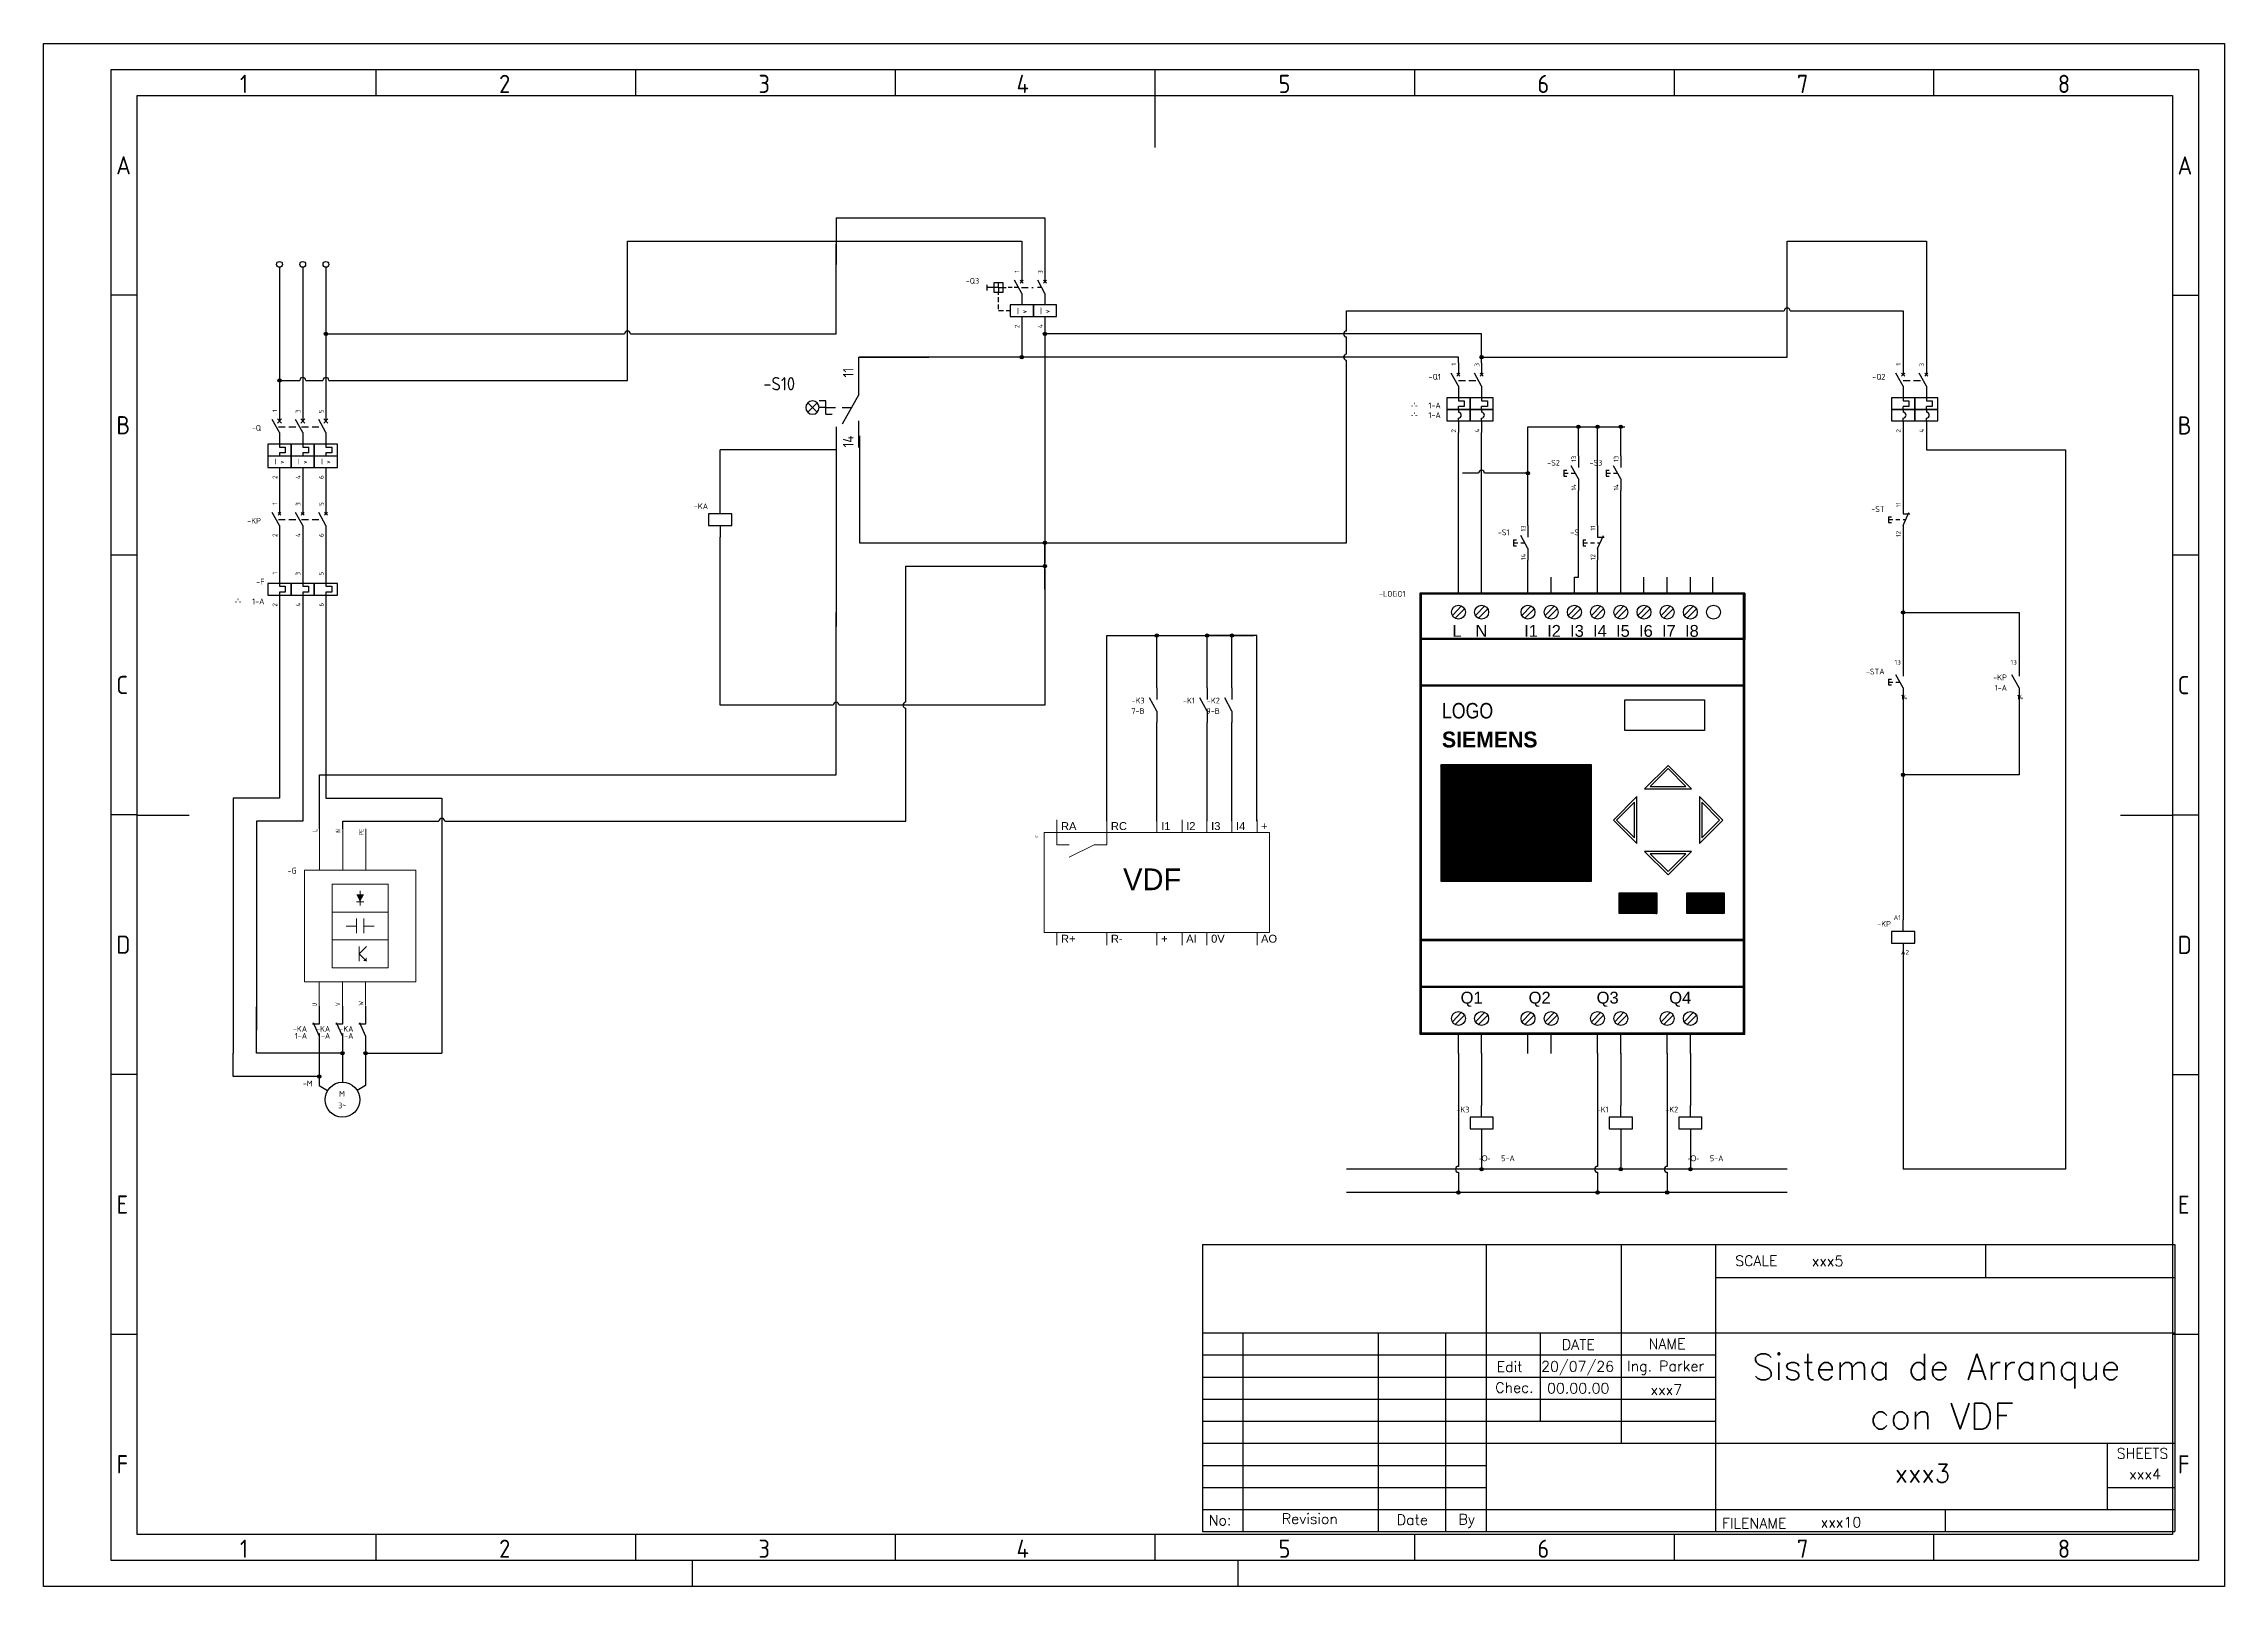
# Model space of a CAD drawing. Header units: millimetres. Extents: x -272 to 668, y 20 to 685.
import ezdxf
from ezdxf.enums import TextEntityAlignment as Align

# ---------------------------------------------------------------- set-up
doc = ezdxf.new("R2010")
doc.units = ezdxf.units.MM
doc.header["$LTSCALE"] = 6
doc.linetypes.add('DASHED', pattern=[0.75, 0.5, -0.25])
for name, color, linetype in [('025', 1, 'Continuous'), ('035', 5, 'Continuous'), ('07', 7, 'Continuous'), ('LINK', 9, 'DASHED'), ('MISC', 2, 'Continuous'), ('PDF_Geometry', 7, 'Continuous'), ('PDF_Solid Fills', 1, 'Continuous'), ('PDF_Text', 7, 'Continuous'), ('RED_2.5mm^2', 1, 'Continuous'), ('SYMS', 7, 'Continuous'), ('TAGS', 51, 'Continuous'), ('TERMS', 4, 'Continuous'), ('XREF', 7, 'Continuous'), ('XREFCHILD', 134, 'Continuous')]:
    doc.layers.add(name, color=color, linetype=linetype)
doc.styles.add('ISO Proportional', font='isocp.shx')
doc.styles.add('PDF F1', font='arial.ttf')
doc.styles.add('WD', font='romans.shx')
doc.styles.add('WD_IEC', font='isocp2.shx', dxfattribs={"width": 0.9, "height": 4})
pattern_1 = [(45, (-7.4579, -18.24292), (-0.08838835, 0.08838835), [])]

# ---------------------------------------------------------------- blocks, each defined once
blk = doc.blocks.new('IEC_border_a3')
at = {"layer": '035'}
for p, q in [((64, 292), (64, 287)), ((114, 292), (114, 287)), ((164, 292), (164, 287)), ((214, 292), (214, 287)), ((264, 292), (264, 287)), ((314, 292), (314, 287)), ((364, 292), (364, 287)), ((17.97, 248.58), (12.98, 248.58)), ((414.97, 248.54), (409.98, 248.54)), ((17.98, 198.54), (13, 198.54)), ((414.98, 198.5), (410, 198.5)), ((17.98, 148.54), (13, 148.54)), ((414.98, 148.5), (410, 148.5)), ((17.98, 98.54), (13, 98.54)), ((414.98, 98.5), (410, 98.5)), ((18, 48.5), (13.02, 48.5)), ((415, 48.46), (410.02, 48.46)), ((64, 10), (64, 5)), ((114, 10), (114, 5)), ((164, 10), (164, 5)), ((214, 10), (214, 5)), ((264, 10), (264, 5)), ((314, 10), (314, 5)), ((364, 10), (364, 5)), ((125, 0), (125, 5)), ((230, 5), (230, 0))]:
    blk.add_line(p, q, dxfattribs=at)
for points in [[(0, 297), (420, 297), (420, 0), (0, 0)], [(18, 287), (410, 287), (410, 10), (18, 10)]]:
    blk.add_lwpolyline(points, close=True, dxfattribs=at)
at = {"layer": '07'}
for p, q in [((214, 287), (214, 277)), ((18, 148.5), (28, 148.5)), ((400, 148.5), (410, 148.5))]:
    blk.add_line(p, q, dxfattribs=at)
blk.add_lwpolyline([(13, 292), (415, 292), (415, 5), (13, 5)], close=True, dxfattribs=at)
at = {"layer": '035', "style": 'ISO Proportional'}
for s, p in [('1', (37.81, 287.5)), ('2', (87.73, 287.5)), ('3', (137.68, 287.5)), ('4', (187.38, 287.5)), ('5', (237.84, 287.5)), ('6', (287.69, 287.5)), ('7', (337.67, 287.5)), ('8', (387.92, 287.5)), ('A', (13.98, 271.83)), ('A', (410.98, 271.79)), ('B', (14, 221.79)), ('B', (411, 221.75)), ('C', (14, 171.79)), ('C', (411, 171.75)), ('D', (14, 121.79)), ('D', (411, 121.75)), ('E', (14.02, 71.75)), ('E', (411.02, 71.72)), ('F', (14.02, 21.75)), ('F', (411.02, 21.72)), ('1', (37.81, 5.5)), ('2', (87.73, 5.5)), ('3', (137.68, 5.5)), ('4', (187.38, 5.5)), ('5', (237.84, 5.5)), ('6', (287.69, 5.5)), ('7', (337.67, 5.5)), ('8', (387.92, 5.5))]:
    blk.add_text(s, height=3.5, dxfattribs=at).set_placement(p)
blk = doc.blocks.new('IEC_tblock_a3')
at = {"layer": '035'}
for p, q in [((-106.6, 55.25), (-106.6, 17)), ((-36.4, 55.25), (-36.4, 48.88)), ((-88.4, 48.88), (0, 48.88)), ((-179.4, 38.25), (-179.4, 0)), ((-153.4, 38.25), (-153.4, 0)), ((-140.4, 38.25), (-140.4, 0)), ((-122.2, 38.25), (-122.2, 21.25)), ((-187.2, 34), (-88.4, 34)), ((-187.2, 29.75), (-88.4, 29.75)), ((-187.2, 25.5), (-88.4, 25.5)), ((-187.2, 21.25), (-88.4, 21.25)), ((-187.2, 17), (-132.6, 17)), ((-187.2, 12.75), (-132.6, 12.75)), ((-187.2, 8.5), (-132.6, 8.5)), ((-13, 8.5), (0, 8.5)), ((-187.2, 4.25), (0, 4.25)), ((-44.2, 4.25), (-44.2, 0))]:
    blk.add_line(p, q, dxfattribs=at)
at = {"layer": '07'}
for p, q in [((-187.2, 55.25), (-187.2, 0)), ((-187.2, 55.25), (0, 55.25)), ((-132.6, 55.25), (-132.6, 0)), ((-88.4, 55.25), (-88.4, 0)), ((0, 55.25), (0, 0)), ((-187.2, 38.25), (0, 38.25)), ((-132.6, 17), (0, 17)), ((-13, 17), (-13, 4.25)), ((-187.2, 0), (0, 0))]:
    blk.add_line(p, q, dxfattribs=at)
at = {"style": 'WD'}
for tag, p in [('SCALE', (-69.88, 51.07)), ('SH', (-8.74, 10.06)), ('FILENAME', (-68.15, 0.8))]:
    blk.add_attdef(tag, p, '', height=2, dxfattribs=at)
for tag, height, p in [('PROJDESC', 5, (-45.9, 29.2)), ('EDDATE', 2, (-114.97, 30.8)), ('EDBY', 2, (-98.02, 30.86)), ('CKDATE', 2, (-114.85, 26.58)), ('CKBY', 2, (-97.88, 26.3)), ('DWGDESC', 5, (-44.85, 19.72)), ('DWGNO', 3.5, (-48.54, 9.46))]:
    blk.add_attdef(tag, text='', height=height, dxfattribs=at).set_placement(p, align=Align.CENTER)
at = {"style": 'WD', "flags": 1}
blk.add_attdef('WD_TB', (-120.95, 11.91), '', height=2, dxfattribs=at)
at = {"layer": '025', "style": 'WD'}
for s, p in [('SCALE', (-80.57, 51.13)), ('NAME', (-97.74, 35.14)), ('No:', (-183.81, 1.19)), ('Revision', (-166.53, 1.47)), ('Date', (-146.79, 1.28)), ('By', (-136.33, 1.37))]:
    blk.add_text(s, height=2, dxfattribs=at).set_placement(p, align=Align.CENTER)
for s, p in [('DATE', (-118, 35)), ('Edit', (-130.55, 30.72)), ('Chec.', (-130.82, 26.72)), ('SHEETS', (-11.17, 14.05)), ('FILENAME', (-87.18, 0.61))]:
    blk.add_text(s, height=2, dxfattribs=at).set_placement(p)
blk = doc.blocks.new('*U6')
for p, q in [((-5.04, 10.09), (-5.04, -10.09)), ((5.04, 0), (-5.04, 10.09)), ((-5.04, -10.09), (5.04, 0)), ((-4.04, 7.67), (-4.04, -7.67)), ((3.63, 0), (-4.04, 7.67)), ((-4.04, -7.67), (3.63, 0))]:
    blk.add_line(p, q)
blk = doc.blocks.new('LOGO')
h = blk.add_hatch()
h.set_pattern_fill('ANSI31', color=5)
h.set_pattern_definition(pattern_1)
h.paths.add_polyline_path([(78.73, 72.36), (78.73, 122.36), (13.73, 122.36), (13.73, 72.36)])
h = blk.add_hatch()
h.set_pattern_fill('ANSI31', color=105)
h.set_pattern_definition(pattern_1)
h.paths.add_polyline_path([(90.68, 67.29), (90.68, 58.33), (106.83, 58.33), (106.83, 67.29)])
h.paths.add_polyline_path([(135.89, 58.33), (135.89, 67.29), (119.75, 67.29), (119.75, 58.33)])
for p, q in [((21.32, 195.92), (21.32, 203.32)), ((31.32, 195.92), (31.32, 203.32)), ((51.32, 195.92), (51.32, 203.32)), ((61.32, 195.92), (61.32, 203.32)), ((71.32, 195.92), (71.32, 203.32)), ((81.32, 195.92), (81.32, 203.32)), ((91.32, 195.92), (91.32, 203.32)), ((101.32, 195.92), (101.32, 203.32)), ((111.32, 195.92), (111.32, 203.32)), ((121.32, 195.92), (121.32, 203.32)), ((131.06, 195.92), (131.06, 203.32)), ((4.75, 196.42), (4.75, 6.42)), ((144.75, 196.42), (4.75, 196.42)), ((144.75, 195.92), (4.75, 195.92)), ((5.25, 196.42), (5.25, 6.42)), ((18.7, 186.79), (22.7, 190.91)), ((19.94, 185.59), (23.94, 189.71)), ((28.7, 186.79), (32.7, 190.91)), ((29.94, 185.59), (33.94, 189.71)), ((48.7, 186.79), (52.7, 190.91)), ((49.94, 185.59), (53.94, 189.71)), ((58.7, 186.79), (62.7, 190.91)), ((59.94, 185.59), (63.94, 189.71)), ((68.7, 186.79), (72.7, 190.91)), ((69.94, 185.59), (73.94, 189.71)), ((78.7, 186.79), (82.7, 190.91)), ((79.94, 185.59), (83.94, 189.71)), ((88.7, 186.79), (92.7, 190.91)), ((89.94, 185.59), (93.94, 189.71)), ((98.7, 186.79), (102.7, 190.91)), ((99.94, 185.59), (103.94, 189.71)), ((108.7, 186.79), (112.7, 190.91)), ((109.94, 185.59), (113.94, 189.71)), ((118.7, 186.79), (122.7, 190.91)), ((119.94, 185.59), (123.94, 189.71)), ((144.25, 6.42), (144.25, 196.42)), ((144.75, 196.42), (144.75, 176.42)), ((144.75, 6.42), (144.75, 196.42)), ((144.75, 176.92), (4.75, 176.92)), ((4.75, 176.42), (4.75, 156.42)), ((144.75, 176.42), (4.75, 176.42)), ((4.75, 156.92), (144.75, 156.92)), ((4.75, 156.42), (144.75, 156.42)), ((144.75, 47.08), (5.25, 47.08)), ((144.75, 27.08), (144.75, 47.08)), ((144.75, 46.58), (5.25, 46.58)), ((5.25, 27.08), (144.75, 27.08)), ((5.25, 7.08), (5.25, 27.08)), ((5.25, 26.58), (144.75, 26.58)), ((18.7, 11.67), (22.7, 15.8)), ((19.94, 10.47), (23.94, 14.59)), ((28.7, 11.67), (32.7, 15.8)), ((29.94, 10.47), (33.94, 14.59)), ((48.7, 11.67), (52.7, 15.8)), ((49.94, 10.47), (53.94, 14.59)), ((58.7, 11.67), (62.7, 15.8)), ((59.94, 10.47), (63.94, 14.59)), ((78.7, 11.67), (82.7, 15.8)), ((79.94, 10.47), (83.94, 14.59)), ((88.7, 11.67), (92.7, 15.8)), ((89.94, 10.47), (93.94, 14.59)), ((108.7, 11.67), (112.7, 15.8)), ((109.94, 10.47), (113.94, 14.59)), ((118.7, 11.67), (122.7, 15.8)), ((119.94, 10.47), (123.94, 14.59)), ((4.75, 6.92), (144.75, 6.92)), ((4.75, 6.42), (144.75, 6.42)), ((5.25, 6.92), (5.25, 7.08)), ((21.32, -1.93), (21.32, 6.92)), ((31.32, -1.93), (31.32, 6.92)), ((51.32, -1.93), (51.32, 6.92)), ((61.32, -1.93), (61.32, 6.92)), ((81.32, -1.93), (81.32, 6.92)), ((91.32, -1.93), (91.32, 6.92)), ((111.32, -1.93), (111.32, 6.92)), ((121.32, -1.93), (121.32, 6.92))]:
    blk.add_line(p, q)
at = {"color": 5}
for p, q in [((78.73, 122.36), (13.73, 122.36)), ((13.73, 122.36), (13.73, 72.36)), ((78.73, 72.36), (78.73, 122.36)), ((13.73, 72.36), (78.73, 72.36))]:
    blk.add_line(p, q, dxfattribs=at)
for points in [[(93.09, 150.47), (127.43, 150.47), (127.43, 137.19), (93.09, 137.19)], [(90.68, 67.29), (106.83, 67.29), (106.83, 58.33), (90.68, 58.33)], [(119.75, 67.29), (135.89, 67.29), (135.89, 58.33), (119.75, 58.33)]]:
    blk.add_lwpolyline(points, close=True)
for centre in [(21.32, 188.25), (31.32, 188.25), (51.32, 188.25), (61.32, 188.25), (71.32, 188.25), (81.32, 188.25), (91.32, 188.25), (101.32, 188.25), (111.32, 188.25), (121.32, 188.25), (131.32, 188.25), (21.32, 13.13), (31.32, 13.13), (51.32, 13.13), (61.32, 13.13), (81.32, 13.13), (91.32, 13.13), (111.32, 13.13), (121.32, 13.13)]:
    blk.add_circle(centre, 3)
at = {"color": 0, "linetype": 'ByBlock', "lineweight": -2, "transparency": 16777216}
for p, rotation in [((111.71, 117.17), 90), ((93.17, 98.62), 180), ((111.71, 80.08), 270)]:
    blk.add_blockref('*U6', p, dxfattribs=dict(at, rotation=rotation))
blk.add_blockref('*U6', (130.25, 98.62), dxfattribs=at)
at = {"char_height": 5.1041, "attachment_point": 1}
for s, insert in [(' {\\f@Arial Unicode MS|b0|i0|c0|p34;L   N        I1  I2  I3  I4  I5  I6  I7  I8}', (16.85, 182.7)), ('   {\\f@Arial Unicode MS|b0|i0|c0|p34;Q1          Q2          Q3           Q4}', (16.58, 24.64))]:
    blk.add_mtext_dynamic_manual_height_columns(s, width=125.6807, gutter_width=9.72, heights=[6.8], dxfattribs=dict(at, insert=insert))
at = {"color": 41, "true_color": 0xf4ee51, "insert": (14.21, 149.09), "char_height": 6.6712, "attachment_point": 1}
blk.add_mtext_dynamic_manual_height_columns('{\\fArial Narrow|b0|i0|c0|p34;LOGO}', width=42.3118, gutter_width=12.71, heights=[0], dxfattribs=at)
at = {"color": 4, "insert": (14.21, 136.76), "char_height": 6.8459, "attachment_point": 1}
blk.add_mtext('{\\fBahnschrift SemiBold|b0|i0|c0|p34;SIEMENS}', dxfattribs=at)
at = {"style": 'WD_IEC', "width": 0.8}
for tag, p in [('TERM01', (20.32, 203.26)), ('TERM02', (30.32, 203.32)), ('TERM03', (50.32, 203.32)), ('TERM04', (60.32, 203.32)), ('TERM05', (70.32, 203.28)), ('TERM06', (80.32, 203.28)), ('TERM07', (90.32, 203.32)), ('TERM08', (100.32, 203.22)), ('TERM09', (110.32, 203.32)), ('TERM10', (120.32, 203.32)), ('TERM11', (130.06, 203.32))]:
    blk.add_attdef(tag, text='', height=2, rotation=90, dxfattribs=at).set_placement(p, align=Align.RIGHT)
at = {"style": 'WD_IEC', "flags": 1}
for tag, p in [('X2TERM01', (21.32, 203.26)), ('X2TERM02', (31.32, 203.32)), ('X2TERM03', (51.32, 203.32)), ('X2TERM04', (61.32, 203.32)), ('X2TERM05', (71.32, 203.28)), ('X2TERM06', (81.32, 203.28)), ('X2TERM07', (91.32, 203.32)), ('X2TERM08', (101.32, 203.22)), ('X2TERM09', (111.32, 203.32)), ('X2TERM10', (121.32, 203.32)), ('X2TERM11', (131.06, 203.32)), ('X8TERM12', (21.32, -1.31)), ('X8TERM13', (31.32, -1.93)), ('X8TERM14', (51.32, -1.93)), ('X8TERM15', (61.32, -1.93)), ('X8TERM16', (81.32, -1.93)), ('X8TERM17', (91.32, -1.93)), ('X8TERM18', (111.32, -1.85)), ('X8TERM19', (121.32, -1.85))]:
    blk.add_attdef(tag, p, '', height=0.08, dxfattribs=at)
at = {"style": 'WD_IEC'}
for tag, height, p in [('DESC1', 2.7, (-1.42, 189.93)), ('DESC2', 2.7, (-0.81, 185.77)), ('TAG1', 2.5, (-1.53, 194.86)), ('DESC3', 2.7, (-0.92, 181.78))]:
    blk.add_attdef(tag, text='', height=height, dxfattribs=at).set_placement(p, align=Align.RIGHT)
blk.add_attdef('RATING1', (-14.23, 177.45), '', height=2.7, dxfattribs=at)
at = {"style": 'WD_IEC', "width": 0.8}
for tag, p in [('TERM12', (20.32, -1.31)), ('TERM13', (30.32, -1.93)), ('TERM14', (50.32, -1.93)), ('TERM15', (60.32, -1.93)), ('TERM16', (80.32, -1.93)), ('TERM17', (90.32, -1.93)), ('TERM18', (110.32, -1.85)), ('TERM19', (120.32, -1.85))]:
    blk.add_attdef(tag, p, '', height=2, rotation=90, dxfattribs=at)
blk = doc.blocks.new('VCB11THI')
for p, q in [((0, -2.5), (-3.12, 3.12)), ((-0.88, 3.38), (0.88, 1.62)), ((-0.88, 1.62), (0.88, 3.38)), ((0, 7.5), (0, 2.5)), ((0, -2.5), (0, -8.75)), ((0, -8.75), (2.5, -8.75)), ((2.5, -8.75), (2.5, -11.25)), ((-5, -12.5), (5, -12.5)), ((0, -11.25), (0, -12.5)), ((2.5, -11.25), (0, -11.25)), ((0, -17.5), (0, -22.5))]:
    blk.add_line(p, q)
blk.add_lwpolyline([(-5, -7.5), (-5, -17.5), (5, -17.5), (5, -7.5)], close=True)
at = {"style": 'WD_IEC'}
for tag, p in [('TAG1', (-8, -1.75)), ('INST', (-8, 5.25)), ('LOC', (-8, 1.75)), ('RATING1', (-8, -6.35)), ('DESC2', (-8, -17.85)), ('DESC1', (-8, -14.35)), ('DESC3', (-8, -21.35))]:
    blk.add_attdef(tag, text='', height=2.5, dxfattribs=at).set_placement(p, align=Align.RIGHT)
blk.add_attdef('TERM01', text='', height=2, rotation=90, dxfattribs=at).set_placement((-1, 7.5), align=Align.RIGHT)
at = {"style": 'WD_IEC', "flags": 1}
for tag, p, height in [('X4LINK', (-2, 0), 0.32), ('X1LINK', (-0.5, 0), 0.32), ('X2TERM01', (0, 7.5), 0.32), ('MFG', (2.75, 6.5), 1.5), ('CAT', (2.75, 4), 1.5), ('COMMON', (-3.75, -8.75), 1), ('ASSYCODE', (1, -19), 1), ('X8TERM02', (0, -22.5), 0.32), ('FAMILY', (1, -20.5), 1), ('CATDESC', (1, -22), 1)]:
    blk.add_attdef(tag, p, '', height=height, dxfattribs=at)
at = {"lineweight": 15, "style": 'WD_IEC'}
blk.add_attdef('XREF', text='', height=2.5, dxfattribs=at).set_placement((-8, -10.35), align=Align.RIGHT)
at = {"style": 'WD_IEC'}
blk.add_attdef('TERM02', (-1, -22.5), '', height=2, rotation=90, dxfattribs=at)
at = {"linetype": 'Continuous', "style": 'WD_IEC'}
blk.add_attdef('T', text='', height=2.5, dxfattribs=at).set_placement((0, -15), align=Align.MIDDLE_CENTER)
blk = doc.blocks.new('VCB21THI')
for p, q in [((0, -2.5), (-3.12, 3.12)), ((-0.88, 3.38), (0.88, 1.62)), ((-0.88, 1.62), (0.88, 3.38)), ((0, 7.5), (0, 2.5)), ((0, -2.5), (0, -8.75)), ((0, -8.75), (2.5, -8.75)), ((2.5, -8.75), (2.5, -11.25)), ((-5, -12.5), (5, -12.5)), ((0, -11.25), (0, -12.5)), ((2.5, -11.25), (0, -11.25)), ((0, -17.5), (0, -22.5))]:
    blk.add_line(p, q)
blk.add_lwpolyline([(-5, -7.5), (-5, -17.5), (5, -17.5), (5, -7.5)], close=True)
at = {"style": 'WD_IEC'}
for tag, p in [('TAG2', (-8, -1.75)), ('INST', (-8, 5.25)), ('LOC', (-8, 1.75)), ('DESC2', (-8, -17.85)), ('DESC1', (-8, -14.35)), ('DESC3', (-8, -21.35))]:
    blk.add_attdef(tag, text='', height=2.5, dxfattribs=at).set_placement(p, align=Align.RIGHT)
blk.add_attdef('TERM01', text='', height=2, rotation=90, dxfattribs=at).set_placement((-1, 7.5), align=Align.RIGHT)
at = {"style": 'WD_IEC', "flags": 1}
for tag, p, height in [('X4LINK', (-2, 0), 0.32), ('X1LINK', (-0.5, 0), 0.32), ('X2TERM01', (0, 7.5), 0.32), ('CONTACT', (-5, -7.5), 1), ('X8TERM02', (0, -22.5), 0.32), ('FAMILY', (1, -20.5), 1)]:
    blk.add_attdef(tag, p, '', height=height, dxfattribs=at)
blk.add_attdef('RATING1', text='', height=2.5, dxfattribs=at).set_placement((-8, -6.35), align=Align.RIGHT)
at = {"lineweight": 15, "style": 'WD_IEC'}
blk.add_attdef('XREF', text='', height=2.5, dxfattribs=at).set_placement((-8, -10.35), align=Align.RIGHT)
at = {"style": 'WD_IEC'}
blk.add_attdef('TERM02', (-1, -22.5), '', height=2, rotation=90, dxfattribs=at)
at = {"linetype": 'Continuous', "style": 'WD_IEC'}
blk.add_attdef('T', text='', height=2.5, dxfattribs=at).set_placement((0, -15), align=Align.MIDDLE_CENTER)
blk = doc.blocks.new('VCB1')
for p, q in [((0, -2.5), (-3.12, 3.12)), ((0.62, 1.88), (-0.62, 3.12)), ((-0.62, 1.88), (0.62, 3.12)), ((0, 7.5), (0, 2.5)), ((0, -2.5), (0, -7.5))]:
    blk.add_line(p, q)
at = {"style": 'WD_IEC'}
for tag, p in [('TAG1', (-8, -1.75)), ('INST', (-8, 5.25)), ('LOC', (-8, 1.75)), ('RATING1', (-8, -6.35)), ('DESC2', (-8, -17.85)), ('DESC1', (-8, -14.35)), ('DESC3', (-8, -21.35))]:
    blk.add_attdef(tag, text='', height=2.5, dxfattribs=at).set_placement(p, align=Align.RIGHT)
blk.add_attdef('TERM01', text='', height=2, rotation=90, dxfattribs=at).set_placement((-1, 7.5), align=Align.RIGHT)
blk.add_attdef('TERM02', (-1, -7.5), '', height=2, rotation=90, dxfattribs=at)
at = {"style": 'WD_IEC', "flags": 1}
for tag, p, height in [('X4LINK', (-2, 0), 0.32), ('X1LINK', (-0.5, 0), 0.32), ('X2TERM01', (0, 7.5), 0.32), ('MFG', (2.75, 6.5), 1.5), ('CAT', (2.75, 4), 1.5), ('X8TERM02', (0, -7.5), 0.32), ('ASSYCODE', (1, -9), 1), ('FAMILY', (1, -10.5), 1), ('CATDESC', (1, -12), 1), ('CONTACT', (1, -13.5), 1), ('COMMON', (2.25, -14.75), 1)]:
    blk.add_attdef(tag, p, '', height=height, dxfattribs=at)
at = {"lineweight": 15, "style": 'WD_IEC'}
blk.add_attdef('XREF', text='', height=2.5, dxfattribs=at).set_placement((-8, -10.35), align=Align.RIGHT)
blk = doc.blocks.new('VCB2')
for p, q in [((0, -2.5), (-3.12, 3.12)), ((0.62, 1.88), (-0.62, 3.12)), ((-0.62, 1.88), (0.62, 3.12)), ((0, 7.5), (0, 2.5)), ((0, -2.5), (0, -7.5))]:
    blk.add_line(p, q)
at = {"style": 'WD_IEC'}
for tag, p in [('INST', (-8, 2.65)), ('LOC', (-8, -0.35)), ('TAG2', (-8, -3.35)), ('DESC3', (-8, -19.35)), ('DESC2', (-8, -16.35)), ('DESC1', (-8, -13.35))]:
    blk.add_attdef(tag, text='', height=2.5, dxfattribs=at).set_placement(p, align=Align.RIGHT)
blk.add_attdef('TERM01', text='', height=2, rotation=90, dxfattribs=at).set_placement((-1, 7.5), align=Align.RIGHT)
blk.add_attdef('TERM02', (-1, -7.5), '', height=2, rotation=90, dxfattribs=at)
at = {"style": 'WD_IEC', "flags": 1}
for tag, p, height in [('X4LINK', (-2.5, 0), 0.32), ('X1LINK', (-0.5, 0), 0.32), ('X2TERM01', (0, 7.5), 0.32), ('X8TERM02', (0, -7.5), 0.32), ('FAMILY', (1, -10.5), 1), ('CONTACT', (1, -13.5), 1)]:
    blk.add_attdef(tag, p, '', height=height, dxfattribs=at)
blk.add_attdef('RATING1', text='', height=2.5, dxfattribs=at).set_placement((-8, -6.35), align=Align.RIGHT)
at = {"lineweight": 15, "style": 'WD_IEC'}
blk.add_attdef('XREF', text='', height=2.5, dxfattribs=at).set_placement((-8, -10.35), align=Align.RIGHT)
blk = doc.blocks.new('VOL1')
for p, q in [((-5, 2.5), (-5, -2.5)), ((5, 2.5), (-5, 2.5)), ((0, 7.5), (0, 1.25)), ((0, 1.25), (2.5, 1.25)), ((2.5, 1.25), (2.5, -1.25)), ((5, -2.5), (5, 2.5)), ((-5, -2.5), (5, -2.5)), ((0, -1.25), (0, -7.5)), ((2.5, -1.25), (0, -1.25))]:
    blk.add_line(p, q)
at = {"style": 'WD_IEC'}
for tag, p in [('INST', (-6.5, 9)), ('RATING1', (-6.5, -2.5)), ('TAG1', (-6.5, 2)), ('LOC', (-6.5, 5.5)), ('DESC1', (-6.5, -10.35)), ('XREF', (-6.5, -6.5)), ('DESC3', (-6.5, -17.35)), ('DESC2', (-6.5, -13.85))]:
    blk.add_attdef(tag, text='', height=2.5, dxfattribs=at).set_placement(p, align=Align.RIGHT)
at = {"style": 'WD_IEC', "flags": 1}
for tag, p, height in [('X4LINK', (-5, 0), 0.32), ('X2TERM01', (0, 7.5), 0.32), ('MFG', (2.75, 6.5), 1.5), ('CAT', (2.75, 4), 1.5), ('X1LINK', (5, 0), 0.32), ('X8TERM02', (0, -7.5), 0.32), ('ASSYCODE', (1, -4), 1), ('FAMILY', (1, -5.5), 1), ('CATDESC', (1, -7), 1)]:
    blk.add_attdef(tag, p, '', height=height, dxfattribs=at)
at = {"style": 'WD_IEC'}
blk.add_attdef('TERM01', text='', height=2, rotation=90, dxfattribs=at).set_placement((-1, 7.5), align=Align.RIGHT)
blk.add_attdef('TERM02', (-1, -7.5), '', height=2, rotation=90, dxfattribs=at)
blk = doc.blocks.new('VOL2')
for p, q in [((-5, 2.5), (-5, -2.5)), ((5, 2.5), (-5, 2.5)), ((0, 7.5), (0, 1.25)), ((0, 1.25), (2.5, 1.25)), ((2.5, 1.25), (2.5, -1.25)), ((5, -2.5), (5, 2.5)), ((-5, -2.5), (5, -2.5)), ((0, -1.25), (0, -7.5)), ((2.5, -1.25), (0, -1.25))]:
    blk.add_line(p, q)
at = {"style": 'WD_IEC'}
for tag, p in [('INST', (-6.5, 9)), ('RATING1', (-6.5, -2.5)), ('TAG2', (-6.5, 2)), ('LOC', (-6.5, 5.5)), ('DESC1', (-6.5, -10.35)), ('XREF', (-6.5, -6.5)), ('DESC3', (-6.5, -17.35)), ('DESC2', (-6.5, -13.85))]:
    blk.add_attdef(tag, text='', height=2.5, dxfattribs=at).set_placement(p, align=Align.RIGHT)
at = {"style": 'WD_IEC', "flags": 1}
for tag, p, height in [('X4LINK', (-5, 0), 0.32), ('X2TERM01', (0, 7.5), 0.32), ('X1LINK', (5, 0), 0.32), ('X8TERM02', (0, -7.5), 0.32), ('FAMILY', (1, -5.5), 1)]:
    blk.add_attdef(tag, p, '', height=height, dxfattribs=at)
at = {"style": 'WD_IEC'}
blk.add_attdef('TERM01', text='', height=2, rotation=90, dxfattribs=at).set_placement((-1, 7.5), align=Align.RIGHT)
blk.add_attdef('TERM02', (-1, -7.5), '', height=2, rotation=90, dxfattribs=at)
blk = doc.blocks.new('VFD1')
at = {"layer": 'PDF_Geometry', "lineweight": 18}
for points in [[(7.26, 66.75), (7.26, 48.89)], [(17.26, 66.67), (17.23, 48.89)], [(27.26, 66.74), (27.25, 48.89)], [(24.7, 40.01), (24.7, 33.67)], [(12.72, 30.85), (36.82, 30.85)], [(23.15, 35.22), (26.39, 35.22)], [(12.72, 18.88), (36.82, 18.88)], [(18.78, 24.8), (23.15, 24.8)], [(23.15, 28.04), (23.15, 21.7)], [(26.39, 28.04), (26.39, 21.7)], [(26.39, 24.8), (30.76, 24.8)], [(27.52, 9.72), (24.28, 12.82), (27.52, 16.06)], [(24.28, 16.06), (24.28, 9.72)], [(7.12, 0.84), (7.12, -9.73)], [(17.15, 0.84), (17.12, -9.64)], [(27.12, 0.71), (27.12, -9.45)]]:
    blk.add_lwpolyline(points, dxfattribs=at)
for points in [[(0.75, 48.89), (48.79, 48.89), (48.79, 0.84), (0.75, 0.84)], [(12.72, 42.83), (36.82, 42.83), (36.82, 6.9), (12.72, 6.9)]]:
    blk.add_lwpolyline(points, close=True, dxfattribs=at)
at = {"layer": 'PDF_Solid Fills', "color": 7, "lineweight": 18, "transparency": 33554559}
for points in [[(23.15, 38.46), (26.39, 38.46), (24.7, 35.22)], [(27.52, 11.27), (25.97, 9.72), (27.52, 9.72)]]:
    blk.add_solid(points, dxfattribs=at)
at = {"style": 'WD_IEC', "width": 0.8}
for tag, p in [('TERM01', (6.26, 66.75)), ('TERM02', (16.26, 66.63)), ('TERM03', (26.26, 66.74))]:
    blk.add_attdef(tag, text='', height=2, rotation=90, dxfattribs=at).set_placement(p, align=Align.RIGHT)
at = {"style": 'WD_IEC', "flags": 1}
for tag, p in [('X2TERM01', (7.26, 66.75)), ('X2TERM02', (17.26, 66.63)), ('X2TERM03', (27.26, 66.74)), ('X8TERM06', (27.12, -9.45)), ('X8TERM04', (7.12, -9.73)), ('X8TERM05', (17.12, -9.64))]:
    blk.add_attdef(tag, p, '', height=0.08, dxfattribs=at)
at = {"style": 'WD_IEC'}
for tag, height, p in [('TAG1', 2.5, (-2.68, 47.47)), ('DESC1', 2.7, (-2.54, 42.98)), ('DESC2', 2.7, (-1.88, 38.75)), ('RATING1', 2.7, (-2.28, 30.29)), ('DESC3', 2.7, (-2.02, 34.52))]:
    blk.add_attdef(tag, text='', height=height, dxfattribs=at).set_placement(p, align=Align.RIGHT)
at = {"style": 'WD_IEC', "width": 0.8}
for tag, p in [('TERM04', (6.12, -9.73)), ('TERM05', (16.12, -9.64)), ('TERM06', (26.12, -9.45))]:
    blk.add_attdef(tag, p, '', height=2, rotation=90, dxfattribs=at)
blk = doc.blocks.new('VMO13')
blk.add_circle((0, 0), 7.5)
at = {"style": 'WD_IEC'}
for tag, p in [('INST', (-12.88, 12.75)), ('LOC', (-12.88, 9.25)), ('DESC2', (-12.88, -2)), ('DESC1', (-12.88, 1.5)), ('TAG1', (-12.88, 5.75)), ('RATING1', (-12.88, -9)), ('DESC3', (-12.88, -5.5)), ('RATING4', (-12.95, -19.58)), ('RATING3', (-12.88, -16)), ('RATING2', (-12.88, -12.5))]:
    blk.add_attdef(tag, text='', height=2.5, dxfattribs=at).set_placement(p, align=Align.RIGHT)
blk.add_attdef('TERM02', (-0.69, 7.75), '', height=2, rotation=90, dxfattribs=at)
at = {"style": 'WD_IEC', "flags": 1}
for tag, p, height in [('MFG', (12.75, 9), 1.5), ('X4LINK', (-7.5, 0), 0.32), ('X0TERM01', (-6.4, 3.9), 0.32), ('X2TERM02', (0, 7.5), 0.32), ('X0TERM03', (6.4, 3.9), 0.32), ('X1LINK', (7.5, 0), 0.32), ('CAT', (12.75, 6.5), 1.5), ('X8TERM04', (0, -7.5), 0.32), ('ASSYCODE', (1, -9), 1), ('FAMILY', (1, -10.5), 1), ('CATDESC', (1, -12), 1)]:
    blk.add_attdef(tag, p, '', height=height, dxfattribs=at)
at = {"style": 'WD_IEC'}
for tag, p in [('TERM01', (-7.35, 4.34)), ('TERM03', (9.35, 4.53)), ('TERM04', (-0.59, -7.92))]:
    blk.add_attdef(tag, text='', height=2, rotation=90, dxfattribs=at).set_placement(p, align=Align.RIGHT)
for tag, p in [('M', (-0.22, 1.27)), ('3~', (-0.12, -3.73))]:
    blk.add_attdef(tag, text='', height=2.5, dxfattribs=at).set_placement(p, align=Align.CENTER)
at = {"lineweight": 15, "style": 'WD_IEC'}
blk.add_attdef('XREF', text='', height=2.5, dxfattribs=at).set_placement((-13.19, -22.86), align=Align.RIGHT)
blk = doc.blocks.new('VT0_02')
blk.add_circle((0, 0), 1.25)
at = {"style": 'WD_IEC', "flags": 1}
for tag, p in [('X4TERM01', (-1.25, 0)), ('X2TERM01', (0, 1.25)), ('X1TERM01', (1.25, 0)), ('X8TERM01', (0, -1.25))]:
    blk.add_attdef(tag, p, '', height=0.32, dxfattribs=at)
blk = doc.blocks.new('WDDOT')
for radius in [0.72, 0.449, 0.223]:
    blk.add_circle((0, 0), radius)
blk = doc.blocks.new('VSW11S77')
for p, q in [((0, 7.5), (0, 2.5)), ((-9.63, -0.88), (-7.87, 0.88)), ((-7.87, -0.88), (-9.63, 0.88)), ((-6.25, 0), (-7.5, 0)), ((-6.25, 1.25), (-6.25, -1.25)), ((-6.25, 1.25), (-5, 1.25)), ((-6.25, 0), (-4.38, 0)), ((0, -2.5), (-3.13, 3.13)), ((-3.13, 0), (-1.39, 0)), ((-6.25, -1.25), (-7.5, -1.25)), ((0, -2.5), (0, -7.5))]:
    blk.add_line(p, q)
blk.add_circle((-8.75, 0), 1.25)
at = {"style": 'WD_IEC'}
for tag, p in [('INST', (-12.03, 9.25)), ('LOC', (-12.03, 6.25)), ('TAG1', (-12.03, 3.25)), ('DESC1', (-12.03, -9.35)), ('DESC2', (-12.03, -12.35)), ('DESC3', (-12.03, -15.35))]:
    blk.add_attdef(tag, text='', height=2.5, dxfattribs=at).set_placement(p, align=Align.RIGHT)
blk.add_attdef('TERM01', text='', height=2, rotation=90, dxfattribs=at).set_placement((-1, 7.5), align=Align.RIGHT)
at = {"style": 'WD_IEC', "flags": 1}
for tag, p, height in [('X2TERM01', (0, 7.5), 0.32), ('CONTACT', (0.5, 4.5), 1), ('COMMON', (1.75, 3.25), 1), ('X1LINK', (0, 0), 0.32), ('ASSYCODE', (1, -4), 1), ('X8TERM02', (0, -7.5), 0.32), ('FAMILY', (1, -5.5), 1), ('CATDESC', (1, -7), 1)]:
    blk.add_attdef(tag, p, '', height=height, dxfattribs=at)
at = {"style": 'WD_IEC', "flags": 9}
for tag, p in [('MFG', (-12.53, -0.25)), ('CAT', (-12.53, -2.75))]:
    blk.add_attdef(tag, text='', height=1.5, dxfattribs=at).set_placement(p, align=Align.RIGHT)
at = {"style": 'WD_IEC'}
blk.add_attdef('TERM02', (-1, -7.5), '', height=2, rotation=90, dxfattribs=at)
at = {"lineweight": 15, "style": 'WD_IEC'}
for tag, p in [('XREF', (-12.03, -6.35)), ('WDTAGALT', (-12.03, -18.35))]:
    blk.add_attdef(tag, text='', height=2.5, dxfattribs=at).set_placement(p, align=Align.RIGHT)
blk = doc.blocks.new('VCR1')
for p, q in [((0, 2.5), (0, 7.5)), ((0, -2.5), (0, -7.5))]:
    blk.add_line(p, q)
blk.add_lwpolyline([(-5, 2.5), (-5, -2.5), (5, -2.5), (5, 2.5)], close=True)
at = {"style": 'WD_IEC'}
for tag, p in [('INST', (-5.25, 11.5)), ('LOC', (-5.25, 8)), ('TAG1', (-5.25, 4.5)), ('DESC2', (-5.25, -10.35)), ('DESC1', (-5.25, -6.85)), ('DESC3', (-5.25, -13.85))]:
    blk.add_attdef(tag, text='', height=2.5, dxfattribs=at).set_placement(p, align=Align.RIGHT)
at = {"style": 'WD_IEC', "flags": 9}
for tag, p in [('MFG', (-6, 1)), ('CAT', (-6, -1.5))]:
    blk.add_attdef(tag, text='', height=1.5, dxfattribs=at).set_placement(p, align=Align.RIGHT)
at = {"style": 'WD_IEC', "flags": 1}
for tag, p, height in [('X4LINK', (-5, 0), 0.32), ('X2TERM01', (0, 7.5), 0.32), ('X1LINK', (5, 0), 0.32), ('X8TERM02', (0, -7.5), 0.32), ('ASSYCODE', (1, -4), 1), ('FAMILY', (1, -5.5), 1), ('CATDESC', (1, -7), 1)]:
    blk.add_attdef(tag, p, '', height=height, dxfattribs=at)
at = {"style": 'WD_IEC'}
blk.add_attdef('TERM01', text='', height=2, rotation=90, dxfattribs=at).set_placement((-1, 7.5), align=Align.RIGHT)
blk.add_attdef('TERM02', (-1, -7.5), '', height=2, rotation=90, dxfattribs=at)
at = {"lineweight": 9, "style": 'WD_IEC'}
for tag, p in [('NO', (-5.5, -16.5)), ('NC', (-5.5, -20))]:
    blk.add_attdef(tag, text='', height=2.5, dxfattribs=at).set_placement(p, align=Align.TOP_RIGHT)
for tag, p in [('XREFNO', (-4, -16.5)), ('XREFNC', (-4, -20))]:
    blk.add_attdef(tag, text='', height=2.5, dxfattribs=at).set_placement(p, align=Align.TOP_LEFT)
blk = doc.blocks.new('VCB11Q29')
for p, q in [((-15, 1.25), (-15, -1.25)), ((-12, 0), (-15, 0)), ((-10, 2), (-12, 2)), ((-12, 2), (-12, -2)), ((-10, 0), (-12, 0)), ((-10, 0), (-10, 2)), ((-8, 2), (-10, 2)), ((-10, 0), (-10, -2)), ((-10, 0), (-8, 0)), ((-8, -2), (-8, 2)), ((-8, 0), (-6.74, 0)), ((-4.09, 0), (-5.87, 0)), ((-1.39, 0), (-3.2, 0)), ((0, -2.5), (-3.12, 3.12)), ((-3.12, 3.12), (-2.52, 2.03)), ((-0.66, 1.84), (0.66, 3.16)), ((-0.66, 3.16), (0.66, 1.84)), ((0, 7.5), (0, 2.5)), ((-12, -2), (-8, -2)), ((-10, -3.19), (-10, -2)), ((-10, -6.36), (-10, -4.08)), ((-10, -9.36), (-10, -7.26)), ((0, -2.5), (0, -7.5)), ((-7.91, -10), (-10, -10)), ((-5, -10), (-6.75, -10)), ((0, -12.5), (0, -17.5))]:
    blk.add_line(p, q)
blk.add_lwpolyline([(-5, -7.5), (-5, -12.5), (5, -12.5), (5, -7.5)], close=True)
at = {"style": 'WD_IEC'}
for tag, p in [('INST', (-18.39, 7.65)), ('TAG1', (-18.39, 1.65)), ('LOC', (-18.39, 4.65)), ('RATING1', (-18.54, -8.56)), ('DESC1', (-18.54, -11.56)), ('DESC3', (-18.54, -17.56)), ('DESC2', (-18.54, -14.56))]:
    blk.add_attdef(tag, text='', height=2.5, dxfattribs=at).set_placement(p, align=Align.RIGHT)
at = {"style": 'WD_IEC', "flags": 1}
for tag, p, height in [('X4LINK', (-15, 0), 0.32), ('X1LINK', (-0.18, 0), 0.32), ('X2TERM01', (0, 7.5), 0.32), ('MFG', (2.75, 6.5), 1.5), ('CAT', (2.75, 4), 1.5), ('CONTACT', (-5, -7.5), 1), ('COMMON', (-3.75, -8.75), 1), ('X8TERM02', (0, -17.5), 0.32), ('ASSYCODE', (0.69, -13.77), 1), ('FAMILY', (0.69, -15.27), 1), ('CATDESC', (0.69, -16.77), 1)]:
    blk.add_attdef(tag, p, '', height=height, dxfattribs=at)
at = {"style": 'WD_IEC'}
blk.add_attdef('TERM01', text='', height=2, rotation=90, dxfattribs=at).set_placement((-1, 7.5), align=Align.RIGHT)
at = {"lineweight": 15, "style": 'WD_IEC'}
blk.add_attdef('XREF', text='', height=2.5, dxfattribs=at).set_placement((-18.54, -5.56), align=Align.RIGHT)
at = {"style": 'WD_IEC'}
blk.add_attdef('TERM02', (-1, -17.5), '', height=2, rotation=90, dxfattribs=at)
blk.add_attdef('I', text='', height=3, dxfattribs=at).set_placement((0.09, -11.6), align=Align.CENTER)
blk = doc.blocks.new('VCB21Q29')
for p, q in [((-1.39, 0), (-3.2, 0)), ((0, -2.5), (-3.12, 3.12)), ((-3.12, 3.12), (-2.52, 2.03)), ((-0.66, 1.84), (0.66, 3.16)), ((-0.66, 3.16), (0.66, 1.84)), ((0, 7.5), (0, 2.5)), ((0, -2.5), (0, -7.5)), ((0, -12.5), (0, -17.5))]:
    blk.add_line(p, q)
blk.add_lwpolyline([(-5, -7.5), (-5, -12.5), (5, -12.5), (5, -7.5)], close=True)
at = {"style": 'WD_IEC'}
for tag, p in [('INST', (-6.46, 7.92)), ('TAG2', (-6.46, 1.92)), ('LOC', (-6.46, 4.92)), ('DESC1', (-6.69, -11.47)), ('DESC3', (-6.69, -17.47)), ('DESC2', (-6.69, -14.47))]:
    blk.add_attdef(tag, text='', height=2.5, dxfattribs=at).set_placement(p, align=Align.RIGHT)
at = {"style": 'WD_IEC', "flags": 1}
for tag, p, height in [('X4LINK', (-5.06, 0), 0.32), ('X1LINK', (-0.11, 0), 0.32), ('X2TERM01', (0, 7.5), 0.32), ('CONTACT', (-5, -7.5), 1), ('X8TERM02', (0, -17.5), 0.32), ('FAMILY', (0.69, -15.27), 1)]:
    blk.add_attdef(tag, p, '', height=height, dxfattribs=at)
at = {"style": 'WD_IEC'}
blk.add_attdef('TERM01', text='', height=2, rotation=90, dxfattribs=at).set_placement((-1, 7.5), align=Align.RIGHT)
at = {"style": 'WD_IEC', "flags": 1}
blk.add_attdef('RATING1', text='', height=2.5, dxfattribs=at).set_placement((-6.69, -8.47), align=Align.RIGHT)
at = {"lineweight": 15, "style": 'WD_IEC'}
blk.add_attdef('XREF', text='', height=2.5, dxfattribs=at).set_placement((-6.69, -5.47), align=Align.RIGHT)
at = {"style": 'WD_IEC'}
blk.add_attdef('TERM02', (-1, -17.5), '', height=2, rotation=90, dxfattribs=at)
blk.add_attdef('I', text='', height=3, dxfattribs=at).set_placement((0.01, -11.48), align=Align.CENTER)
blk = doc.blocks.new('VCB11Q9')
for p, q in [((0, -2.5), (-3.12, 3.12)), ((-3.12, 3.12), (-2.52, 2.03)), ((-0.66, 1.84), (0.66, 3.16)), ((-0.66, 3.16), (0.66, 1.84)), ((0, 7.5), (0, 2.5)), ((0, -2.5), (0, -7.5)), ((0, -7.5), (0, -8.75)), ((0, -8.75), (2.5, -8.75)), ((2.5, -8.75), (2.5, -11.25)), ((0, -12.5), (0, -11.25)), ((2.5, -11.25), (0, -11.25)), ((0, -12.5), (0, -13.75)), ((0, -17.5), (0, -16.25)), ((0, -17.5), (0, -22.5))]:
    blk.add_line(p, q)
for points in [[(-5, -7.5), (-5, -12.5), (5, -12.5), (5, -7.5)], [(-5, -12.5), (-5, -17.5), (5, -17.5), (5, -12.5)]]:
    blk.add_lwpolyline(points, close=True)
blk.add_arc((0, -15), 1.25, 270, 90)
at = {"style": 'WD_IEC'}
for tag, p in [('TAG1', (-7.62, 0.3)), ('INST', (-7.62, 6.3)), ('LOC', (-7.62, 3.3)), ('RATING1', (-7.62, -2.7)), ('DESC3', (-7.62, -21.05)), ('DESC2', (-7.62, -18.05)), ('DESC1', (-7.62, -15.05))]:
    blk.add_attdef(tag, text='', height=2.5, dxfattribs=at).set_placement(p, align=Align.RIGHT)
blk.add_attdef('TERM01', text='', height=2, rotation=90, dxfattribs=at).set_placement((-1, 7.5), align=Align.RIGHT)
at = {"style": 'WD_IEC', "flags": 1}
for tag, p, height in [('X4LINK', (-2.15, 0), 0.32), ('X2TERM01', (0, 7.5), 0.32), ('X1LINK', (0.02, 0), 0.32), ('CONTACT', (-5.15, -7.55), 1), ('COMMON', (-3.9, -8.8), 1), ('ASSYCODE', (0.69, -18.77), 1), ('X8TERM02', (0, -22.5), 0.32), ('FAMILY', (0.69, -20.27), 1), ('CATDESC', (0.69, -21.77), 1)]:
    blk.add_attdef(tag, p, '', height=height, dxfattribs=at)
at = {"style": 'WD_IEC', "flags": 9}
for tag, p in [('MFG', (7.81, 5.44)), ('CAT', (7.81, 2.94))]:
    blk.add_attdef(tag, text='', height=1.5, dxfattribs=at).set_placement(p, align=Align.RIGHT)
at = {"lineweight": 15, "style": 'WD_IEC'}
blk.add_attdef('XREF', text='', height=2.5, dxfattribs=at).set_placement((-7.62, -12.05), align=Align.RIGHT)
at = {"style": 'WD_IEC'}
blk.add_attdef('TERM02', (-1, -22.5), '', height=2, rotation=90, dxfattribs=at)
blk = doc.blocks.new('VCB21Q9')
for p, q in [((0, -2.5), (-3.12, 3.12)), ((-3.12, 3.12), (-2.52, 2.03)), ((-0.66, 1.84), (0.66, 3.16)), ((-0.66, 3.16), (0.66, 1.84)), ((0, 7.5), (0, 2.5)), ((0, -2.5), (0, -7.5)), ((0, -7.5), (0, -8.75)), ((0, -8.75), (2.5, -8.75)), ((2.5, -8.75), (2.5, -11.25)), ((0, -12.5), (0, -11.25)), ((2.5, -11.25), (0, -11.25)), ((0, -12.5), (0, -13.75)), ((0, -17.5), (0, -16.25)), ((0, -17.5), (0, -22.5))]:
    blk.add_line(p, q)
for points in [[(-5, -7.5), (-5, -12.5), (5, -12.5), (5, -7.5)], [(-5, -12.5), (-5, -17.5), (5, -17.5), (5, -12.5)]]:
    blk.add_lwpolyline(points, close=True)
blk.add_arc((0, -15), 1.25, 270, 90)
at = {"style": 'WD_IEC'}
for tag, p in [('INST', (-5.27, 9.9)), ('LOC', (-5.27, 6.9)), ('TAG2', (-5.27, 3.9)), ('DESC3', (-8.42, -18.55)), ('DESC2', (-8.42, -15.55)), ('DESC1', (-8.42, -12.55))]:
    blk.add_attdef(tag, text='', height=2.5, dxfattribs=at).set_placement(p, align=Align.RIGHT)
blk.add_attdef('TERM01', text='', height=2, rotation=90, dxfattribs=at).set_placement((-1, 7.5), align=Align.RIGHT)
at = {"style": 'WD_IEC', "flags": 1}
for tag, p, height in [('X4LINK', (-2.15, 0), 0.32), ('X1LINK', (-0.13, 0), 0.32), ('X2TERM01', (0, 7.5), 0.32), ('CONTACT', (-5.15, -7.55), 1), ('X8TERM02', (0, -22.5), 0.32), ('FAMILY', (0.69, -20.27), 1)]:
    blk.add_attdef(tag, p, '', height=height, dxfattribs=at)
blk.add_attdef('RATING1', text='', height=2.5, dxfattribs=at).set_placement((-8.42, -9.55), align=Align.RIGHT)
at = {"lineweight": 15, "style": 'WD_IEC'}
blk.add_attdef('XREF', text='', height=2.5, dxfattribs=at).set_placement((-8.42, -6.55), align=Align.RIGHT)
at = {"style": 'WD_IEC'}
blk.add_attdef('TERM02', (-1, -22.5), '', height=2, rotation=90, dxfattribs=at)
blk = doc.blocks.new('VPB12')
for p, q in [((-6.25, 1.25), (-6.25, -1.25)), ((-6.25, 1.25), (-5, 1.25)), ((-6.25, 0), (-4.38, 0)), ((-3.12, 0), (-1.39, 0)), ((0, 7.5), (0, 2.5)), ((0, -2.5), (2.5, 3.12)), ((0, 2.5), (2.87, 2.5)), ((0, 0), (1.11, 0)), ((-6.25, -1.25), (-5, -1.25)), ((0, -2.5), (0, -7.5))]:
    blk.add_line(p, q)
at = {"style": 'WD_IEC'}
for tag, p in [('INST', (-8, 10.25)), ('TAG1', (-8, 3.25)), ('LOC', (-8, 6.75)), ('DESC1', (-8, -10.35)), ('DESC3', (-8, -17.35)), ('DESC2', (-8, -13.85))]:
    blk.add_attdef(tag, text='', height=2.5, dxfattribs=at).set_placement(p, align=Align.RIGHT)
at = {"style": 'WD_IEC', "flags": 9}
for tag, p in [('MFG', (-8.5, -0.25)), ('CAT', (-8.5, -2.75))]:
    blk.add_attdef(tag, text='', height=1.5, dxfattribs=at).set_placement(p, align=Align.RIGHT)
at = {"style": 'WD_IEC'}
blk.add_attdef('TERM01', text='', height=2, rotation=90, dxfattribs=at).set_placement((-1, 7.5), align=Align.RIGHT)
blk.add_attdef('TERM02', (-1, -7.5), '', height=2, rotation=90, dxfattribs=at)
at = {"style": 'WD_IEC', "flags": 1}
for tag, p, height in [('X2TERM01', (0, 7.5), 0.32), ('CONTACT', (0.5, 4.5), 1), ('X1LINK', (1.5, 0), 0.32), ('COMMON', (1.75, 3.25), 1), ('X8TERM02', (0, -7.5), 0.32), ('ASSYCODE', (1, -4), 1), ('FAMILY', (1, -5.5), 1), ('CATDESC', (1, -7), 1)]:
    blk.add_attdef(tag, p, '', height=height, dxfattribs=at)
at = {"lineweight": 15, "style": 'WD_IEC'}
blk.add_attdef('XREF', text='', height=2.5, dxfattribs=at).set_placement((-8, -6.35), align=Align.RIGHT)
blk = doc.blocks.new('VPB11')
for p, q in [((-6.25, 1.25), (-6.25, -1.25)), ((-6.25, 1.25), (-5, 1.25)), ((-6.25, 0), (-4.375, 0)), ((0, -2.5), (-3.125, 3.125)), ((-3.125, 0), (-1.389, 0)), ((0, 7.5), (0, 2.5)), ((-6.25, -1.25), (-5, -1.25)), ((0, -2.5), (0, -7.5))]:
    blk.add_line(p, q)
at = {"style": 'WD_IEC'}
for tag, p in [('INST', (-8, 10.25)), ('TAG1', (-8, 3.25)), ('LOC', (-8, 6.75)), ('DESC1', (-8, -10.35)), ('DESC3', (-8, -17.35)), ('DESC2', (-8, -13.85))]:
    blk.add_attdef(tag, text='', height=2.5, dxfattribs=at).set_placement(p, align=Align.RIGHT)
at = {"style": 'WD_IEC', "flags": 9}
for tag, p in [('MFG', (-8.5, -0.25)), ('CAT', (-8.5, -2.75))]:
    blk.add_attdef(tag, text='', height=1.5, dxfattribs=at).set_placement(p, align=Align.RIGHT)
at = {"style": 'WD_IEC'}
blk.add_attdef('TERM01', text='', height=2, rotation=90, dxfattribs=at).set_placement((-1, 7.5), align=Align.RIGHT)
blk.add_attdef('TERM02', (-1, -7.5), '', height=2, rotation=90, dxfattribs=at)
at = {"style": 'WD_IEC', "flags": 1}
for tag, p, height in [('X2TERM01', (0, 7.5), 0.32), ('X1LINK', (0, 0), 0.32), ('CONTACT', (0.5, 4.5), 1), ('COMMON', (1.75, 3.25), 1), ('X8TERM02', (0, -7.5), 0.32), ('ASSYCODE', (1, -4), 1), ('FAMILY', (1, -5.5), 1), ('CATDESC', (1, -7), 1)]:
    blk.add_attdef(tag, p, '', height=height, dxfattribs=at)
at = {"lineweight": 15, "style": 'WD_IEC'}
blk.add_attdef('XREF', text='', height=2.5, dxfattribs=at).set_placement((-8, -6.35), align=Align.RIGHT)
blk = doc.blocks.new('VCR21')
for p, q in [((0, -2.5), (-3.12, 3.12)), ((0, 7.5), (0, 2.5)), ((0, -2.5), (0, -7.5))]:
    blk.add_line(p, q)
at = {"style": 'WD_IEC'}
for tag, p in [('TAG2', (-5.25, 0.75)), ('INST', (-5.25, 6.75)), ('LOC', (-5.25, 3.75)), ('DESC2', (-5.25, -9.75)), ('DESC1', (-5.25, -6.75)), ('XREF', (-5.25, -3.75)), ('DESC3', (-5.25, -12.75))]:
    blk.add_attdef(tag, text='', height=2.5, dxfattribs=at).set_placement(p, align=Align.RIGHT)
blk.add_attdef('TERM01', text='', height=2, rotation=90, dxfattribs=at).set_placement((-1, 7.5), align=Align.RIGHT)
blk.add_attdef('TERM02', (-1, -7.5), '', height=2, rotation=90, dxfattribs=at)
at = {"style": 'WD_IEC', "flags": 1}
for tag, p, height in [('X4LINK', (-2.75, 0), 0.32), ('X1LINK', (-0.5, 0), 0.32), ('X2TERM01', (0, 7.5), 0.32), ('X8TERM02', (0, -7.5), 0.32), ('CONTACT', (4, -3.5), 1), ('FAMILY', (4, -5), 1), ('COMMON', (5.25, -4.75), 1)]:
    blk.add_attdef(tag, p, '', height=height, dxfattribs=at)
blk = doc.blocks.new('VDFINT')
at = {"layer": 'PDF_Geometry', "lineweight": 18}
for points in [[(11.3, 118), (11.3, 92), (24.2, 92)], [(63.4, 118), (63.4, 92), (50.2, 92), (24.2, 79.1)], [(115.4, 118), (115.4, 105.1)], [(141.7, 118), (141.7, 105.1)], [(167.7, 118), (167.7, 105.1)], [(193.7, 118), (193.7, 105.1)], [(219.8, 118), (219.8, 105.1)], [(11.3, 0.8), (11.3, -12.4)], [(63.4, 0.8), (63.4, -12.4)], [(115.4, 0.8), (115.4, -12.4)], [(141.7, 0.8), (141.7, -12.4)], [(167.7, 0.8), (167.7, -12.4)], [(219.8, 0.8), (219.8, -12.4)]]:
    blk.add_lwpolyline(points, dxfattribs=at)
blk.add_lwpolyline([(-1.8, 105.1), (232.9, 105.1), (232.9, 0.8), (-1.8, 0.8)], close=True, dxfattribs=at)
blk.add_text('VDF', height=22.64).set_placement((80.3, 44.9))
at = {"style": 'WD_IEC', "width": 0.8}
for tag, p in [('TERM01', (10.3, 117.4)), ('TERM02', (62.4, 118)), ('TERM03', (114.4, 118)), ('TERM04', (140.7, 118)), ('TERM05', (166.7, 118)), ('TERM06', (192.7, 118)), ('TERM07', (218.8, 118)), ('TERM08', (10.3, -12.2)), ('TERM09', (62.4, -12.3)), ('TERM10', (114.4, -12.4)), ('TERM11', (140.7, -12.1)), ('TERM12', (166.7, -12.4)), ('TERM13', (218.8, -12.4))]:
    blk.add_attdef(tag, text='', height=2, rotation=90, dxfattribs=at).set_placement(p, align=Align.RIGHT)
at = {"style": 'WD_IEC', "flags": 1}
for tag, p in [('X2TERM01', (11.3, 117.4)), ('X2TERM02', (63.4, 118)), ('X2TERM03', (115.4, 118)), ('X2TERM04', (141.7, 118)), ('X2TERM05', (167.7, 118)), ('X2TERM06', (193.7, 118)), ('X2TERM07', (219.8, 118)), ('X2TERM08', (11.3, -12.2)), ('X2TERM09', (63.4, -12.3)), ('X2TERM10', (115.4, -12.4)), ('X2TERM11', (141.7, -12.1)), ('X2TERM12', (167.7, -12.4)), ('X2TERM13', (219.8, -12.4))]:
    blk.add_attdef(tag, p, '', height=0.08, dxfattribs=at)
at = {"style": 'WD_IEC'}
for tag, height, p in [('DESC1', 2.7, (-8.8, 90.8)), ('TAG1', 2.5, (-8.8, 99.7)), ('DESC3', 2.7, (-8.2, 70)), ('DESC2', 2.7, (-8.1, 80.2)), ('RATING1', 2.7, (-8.3, 60.2))]:
    blk.add_attdef(tag, text='', height=height, dxfattribs=at).set_placement(p, align=Align.RIGHT)
at = {"layer": 'PDF_Text', "char_height": 8.29, "attachment_point": 4, "style": 'PDF F1'}
for s, insert in [('RA', (15.6, 111.6)), ('RC', (67.6, 111.6)), ('I1', (120, 111.6)), ('I2', (146, 111.6)), ('I3', (172, 111.6)), ('I4', (198, 111.6)), ('+', (224, 111.6)), ('R+', (15.6, -5.7)), ('R-', (67.6, -5.7)), ('+', (120, -5.7)), ('AI', (146, -5.7)), ('0V', (172, -5.7)), ('AO', (224, -5.7))]:
    blk.add_mtext(s, dxfattribs=dict(at, insert=insert))
blk = doc.blocks.new('VCR22')
for p, q in [((0, 7.5), (0, 2.5)), ((0, -2.5), (2.5, 3.12)), ((0, 2.5), (2.87, 2.5)), ((0, -2.5), (0, -7.5))]:
    blk.add_line(p, q)
at = {"style": 'WD_IEC'}
for tag, p in [('TAG2', (-5.25, -0.75)), ('INST', (-5.25, 5.25)), ('LOC', (-5.25, 2.25)), ('DESC2', (-5.25, -9.75)), ('DESC1', (-5.25, -6.75)), ('XREF', (-5.25, -3.75)), ('DESC3', (-5.25, -12.75))]:
    blk.add_attdef(tag, text='', height=2.5, dxfattribs=at).set_placement(p, align=Align.RIGHT)
blk.add_attdef('TERM01', text='', height=2, rotation=90, dxfattribs=at).set_placement((-1, 7.5), align=Align.RIGHT)
blk.add_attdef('TERM02', (-1, -7.5), '', height=2, rotation=90, dxfattribs=at)
at = {"style": 'WD_IEC', "flags": 1}
for tag, p, height in [('X4LINK', (-0.55, 0), 0.32), ('X2TERM01', (0, 7.5), 0.32), ('X1LINK', (1.92, 0), 0.32), ('X8TERM02', (0, -7.5), 0.32), ('CONTACT', (4, -3.5), 1), ('FAMILY', (4, -5), 1), ('COMMON', (5.25, -4.75), 1)]:
    blk.add_attdef(tag, p, '', height=height, dxfattribs=at)

msp = doc.modelspace()

# ---------------------------------------------------------------- linework, layer by layer
at = {"layer": 'LINK'}
for points in [[(149.82, 580), (154.94, 580)], [(338.28, 540), (346.11, 540)], [(530.02, 540), (537.85, 540)], [(-170.5, 520), (-162, 520)], [(-160.5, 520), (-152, 520)], [(-170.5, 480), (-162.5, 480)], [(-160.5, 480), (-152.5, 480)], [(-165, 450), (-165, 450)], [(-155, 450), (-155, 450)]]:
    msp.add_lwpolyline(points, dxfattribs=at)
at = {"layer": 'RED_2.5mm^2'}
for p, q in [((70, 610), (160, 610)), ((70, 610), (70, 590)), ((160, 610), (160, 600)), ((160, 606.25), (160, 593.75)), ((-20, 540), (-20, 600)), ((-20, 600), (150, 600)), ((70, 560), (70, 598.73)), ((150, 600), (150, 587.5)), ((160, 600), (160, 587.5)), ((480, 550), (480, 600)), ((480, 600), (540, 600)), ((540, 600), (540, 560)), ((-170, 588.75), (-170, 527.5)), ((-160, 588.75), (-160, 527.5)), ((-150, 588.75), (-150, 527.5)), ((290, 561.27), (290, 570)), ((290, 570), (478.73, 570)), ((481.27, 570), (530, 570)), ((530, 570), (530, 560)), ((-150, 560), (-21.27, 560)), ((-18.73, 560), (70, 560)), ((150, 562.5), (150, 550)), ((160, 562.5), (160, 550)), ((348.26, 560), (160, 560)), ((290, 551.27), (290, 558.73)), ((348.26, 547.5), (348.26, 560)), ((530, 560), (530, 547.5)), ((540, 560), (540, 547.5)), ((79.76, 545.42), (79.76, 550)), ((79.76, 550), (110, 550)), ((150, 550), (80, 550)), ((338.26, 550), (150, 550)), ((160, 550), (160, 461.27)), ((290, 470), (290, 548.73)), ((338.26, 547.5), (338.26, 550)), ((348.26, 550), (480, 550)), ((-170, 540), (-161.27, 540)), ((-158.73, 540), (-151.27, 540)), ((-148.73, 540), (-20, 540)), ((70, 520), (70, 433.96)), ((338.26, 455.21), (338.26, 517.5)), ((348.26, 455.21), (348.26, 517.5)), ((368.26, 520), (410, 520)), ((368.26, 477.5), (368.26, 520)), ((390, 507.5), (390, 520)), ((398.26, 477.5), (398.26, 520)), ((408.26, 507.5), (408.26, 520)), ((530, 517.5), (530, 487.5)), ((540, 517.5), (540, 510)), ((20, 483.75), (20, 510)), ((70, 510), (20, 510)), ((80, 516.04), (80, 470)), ((540, 510), (600, 510)), ((600, 510), (600, 200)), ((346.99, 500), (340, 500)), ((368.26, 500), (349.53, 500)), ((-170, 497.5), (-170, 487.5)), ((-160, 497.5), (-160, 487.5)), ((-150, 497.5), (-150, 487.5)), ((390, 455.21), (390, 492.5)), ((408.26, 455.21), (408.26, 492.5)), ((-170, 472.5), (-170, 457.5)), ((-160, 472.5), (-160, 457.5)), ((-150, 472.5), (-150, 457.5)), ((20, 400), (20, 472.5)), ((530, 472.5), (530, 417.5)), ((80, 470), (290, 470)), ((160, 450), (160, 470)), ((368.26, 455.21), (368.26, 462.5)), ((398.26, 455.21), (398.26, 462.5)), ((100, 401.27), (100, 460)), ((100, 460), (160, 460)), ((160, 458.73), (160, 400)), ((388.26, 455.21), (390, 455.21)), ((-170, 442.5), (-170, 360)), ((-160, 442.5), (-160, 360)), ((-150, 442.5), (-150, 360)), ((410, 448.31), (410, 448.31)), ((70, 370), (70, 440)), ((530, 440), (580, 440)), ((580, 440), (580, 417.5)), ((186.68, 350), (186.68, 430)), ((186.68, 430), (250, 430)), ((208.21, 407.5), (208.21, 430)), ((229.87, 407.5), (229.87, 430)), ((251.41, 430), (230, 430)), ((240.64, 407.5), (240.64, 430)), ((251.41, 350), (251.41, 430)), ((68.73, 400), (20, 400)), ((160, 400), (71.27, 400)), ((100, 350), (100, 398.73)), ((530, 402.5), (530, 307.5)), ((580, 402.5), (580, 370)), ((208.21, 350), (208.21, 392.5)), ((229.87, 350), (229.87, 392.5)), ((240.64, 350), (240.64, 392.5)), ((-152.74, 346.75), (-152.74, 370)), ((-152.74, 370), (70, 370)), ((580, 370), (530, 370)), ((-170, 360), (-190, 360)), ((-190, 360), (-190, 260)), ((-160, 360), (-160, 350)), ((-150, 360), (-100, 360)), ((-100, 360), (-100, 250)), ((-170, 350), (-180, 350)), ((-180, 350), (-180, 260)), ((-160, 350), (-170, 350)), ((-142.74, 346.67), (-142.74, 350)), ((-142.74, 350), (-101.27, 350)), ((-98.73, 350), (100, 350)), ((530, 292.5), (530, 200)), ((-180, 250), (-180, 270)), ((-152.88, 270.27), (-152.88, 267.5)), ((-142.88, 270.27), (-142.88, 267.5)), ((-132.88, 270.27), (-132.88, 267.5)), ((-190, 260), (-190, 250)), ((-190, 240), (-190, 250)), ((-142.88, 250), (-180, 250)), ((-152.88, 252.5), (-152.88, 236.1)), ((-142.88, 252.5), (-142.88, 237.5)), ((-132.88, 252.5), (-132.88, 236.1)), ((-132.88, 250), (-100, 250)), ((338.26, 250), (338.26, 201.27)), ((348.26, 250), (348.26, 227.5)), ((398.26, 250), (398.26, 201.27)), ((408.26, 250), (408.26, 227.5)), ((428.26, 250), (428.26, 201.27)), ((438.26, 250), (438.26, 227.5)), ((-152.88, 240), (-190, 240)), ((-152.88, 236.1), (-149.28, 233.9)), ((-132.88, 236.1), (-136.47, 233.9)), ((348.26, 212.5), (348.26, 200)), ((408.26, 212.5), (408.26, 200)), ((438.26, 212.5), (438.26, 200)), ((480, 200), (290, 200)), ((338.26, 198.73), (338.26, 190)), ((398.26, 198.73), (398.26, 190)), ((428.26, 198.73), (428.26, 190)), ((600, 200), (530, 200)), ((480, 190), (290, 190))]:
    msp.add_line(p, q, dxfattribs=at)
for centre, start, end in [((480, 570), 0, 180), ((-20, 560), 0, 180), ((290, 560), 90, 270), ((290, 550), 90, 270), ((-160, 540), 0, 180), ((-150, 540), 0, 180), ((348.26, 500), 0, 180), ((70, 400), 0, 180), ((100, 400), 90, 270), ((-100, 350), 0, 180), ((338.26, 200), 90, 270), ((398.26, 200), 90, 270), ((428.26, 200), 90, 270)]:
    msp.add_arc(centre, 1.27, start, end, dxfattribs=at)

# ---------------------------------------------------------------- block references
at = {"xscale": 2.238601766389173, "yscale": 2.238601766389173, "zscale": 2.238601766389173}
msp.add_blockref('IEC_border_a3', (-271.71, 20.26), dxfattribs=at)
at = {"xscale": 2.239112665751872, "yscale": 2.239112665751872, "zscale": 2.239112665751872}
msp.add_blockref('IEC_tblock_a3', (647.08, 43.87), dxfattribs=at).add_auto_attribs({'SCALE': 'xxx5', 'PROJDESC': 'Sistema de Arranque', 'EDBY': 'Ing. Parker', 'CKBY': 'xxx7', 'EDDATE': '20/07/26', 'CKDATE': '00.00.00', 'DWGNO': 'xxx3', 'SH': 'xxx4', 'DWGDESC': 'con VDF', 'FILENAME': 'xxx10'})
at = {"layer": 'SYMS'}
for name, p in [('VT0_02', (-170, 590)), ('VT0_02', (-160, 590)), ('VT0_02', (-150, 590)), ('WDDOT', (-150, 560)), ('WDDOT', (160, 560)), ('WDDOT', (150, 550)), ('WDDOT', (348.26, 550)), ('WDDOT', (-170, 540)), ('WDDOT', (390, 520)), ('WDDOT', (398.26, 520)), ('WDDOT', (408.26, 520)), ('WDDOT', (368.26, 500)), ('WDDOT', (160, 470)), ('WDDOT', (160, 460)), ('WDDOT', (530, 440)), ('WDDOT', (208.21, 430)), ('WDDOT', (229.87, 430)), ('WDDOT', (240.64, 430)), ('WDDOT', (530, 370)), ('WDDOT', (-142.88, 250)), ('WDDOT', (-132.88, 250)), ('WDDOT', (-152.88, 240)), ('WDDOT', (348.26, 200)), ('WDDOT', (408.26, 200)), ('WDDOT', (438.26, 200)), ('WDDOT', (338.26, 190)), ('WDDOT', (398.26, 190)), ('WDDOT', (428.26, 190))]:
    msp.add_blockref(name, p, dxfattribs=at)
ref = msp.add_blockref('VCB11Q29', (150, 580), dxfattribs=at)
ref.add_attrib('I', 'I >', dxfattribs={"layer": 'MISC', "height": 3, "style": 'WD_IEC'}).set_placement((150.09, 568.4), align=Align.CENTER)
ref.add_attrib('TAG1', '-Q3', dxfattribs={"layer": 'TAGS', "height": 2.5, "style": 'WD_IEC'}).set_placement((131.61, 581.65), align=Align.RIGHT)
ref.add_attrib('TERM01', '1', dxfattribs={"layer": 'TERMS', "height": 2, "rotation": 90, "style": 'WD_IEC'}).set_placement((149, 587.5), align=Align.RIGHT)
ref.add_attrib('TERM02', '2', (149, 562.5), dxfattribs={"layer": 'TERMS', "height": 2, "rotation": 90, "style": 'WD_IEC'})
ref = msp.add_blockref('VCB21Q29', (160, 580), dxfattribs=at)
ref.add_attrib('I', 'I >', dxfattribs={"layer": 'MISC', "height": 3, "style": 'WD_IEC'}).set_placement((160.01, 568.52), align=Align.CENTER)
ref.add_attrib('TERM01', '3', dxfattribs={"layer": 'TERMS', "height": 2, "rotation": 90, "style": 'WD_IEC'}).set_placement((159, 587.5), align=Align.RIGHT)
ref.add_attrib('TERM02', '4', (159, 562.5), dxfattribs={"layer": 'TERMS', "height": 2, "rotation": 90, "style": 'WD_IEC'})
ref = msp.add_blockref('VSW11S77', (79.76, 528.26), dxfattribs=dict(at, xscale=-2.287037245446482, yscale=2.287037245446482, zscale=2.287037245446482, rotation=180))
ref.add_attrib('TERM02', '14', (77.48, 511.11), dxfattribs={"layer": 'TERMS', "height": 4.574, "rotation": 90, "style": 'WD_IEC'})
ref.add_attrib('TERM01', '11', dxfattribs={"layer": 'TERMS', "height": 4.574, "rotation": 90, "style": 'WD_IEC'}).set_placement((77.48, 545.42), align=Align.RIGHT)
ref.add_attrib('TAG1', '-S10', dxfattribs={"layer": 'TAGS', "height": 5.718, "style": 'WD_IEC'}).set_placement((52.26, 535.7), align=Align.RIGHT)
ref = msp.add_blockref('VCB11Q9', (338.26, 540), dxfattribs=at)
ref.add_attrib('TAG1', '-Q1', dxfattribs={"layer": 'TAGS', "height": 2.5, "style": 'WD_IEC'}).set_placement((330.64, 540.3), align=Align.RIGHT)
ref.add_attrib('TERM01', '1', dxfattribs={"layer": 'TERMS', "height": 2, "rotation": 90, "style": 'WD_IEC'}).set_placement((337.26, 547.5), align=Align.RIGHT)
ref.add_attrib('TERM02', '2', (337.26, 517.5), dxfattribs={"layer": 'TERMS', "height": 2, "rotation": 90, "style": 'WD_IEC'})
ref = msp.add_blockref('VCB21Q9', (348.26, 540), dxfattribs=at)
ref.add_attrib('TERM01', '3', dxfattribs={"layer": 'TERMS', "height": 2, "rotation": 90, "style": 'WD_IEC'}).set_placement((347.26, 547.5), align=Align.RIGHT)
ref.add_attrib('TERM02', '4', (347.26, 517.5), dxfattribs={"layer": 'TERMS', "height": 2, "rotation": 90, "style": 'WD_IEC'})
ref = msp.add_blockref('VCB11Q9', (530, 540), dxfattribs=at)
ref.add_attrib('TAG1', '-Q2', dxfattribs={"layer": 'TAGS', "height": 2.5, "style": 'WD_IEC'}).set_placement((522.38, 540.3), align=Align.RIGHT)
ref.add_attrib('TERM01', '1', dxfattribs={"layer": 'TERMS', "height": 2, "rotation": 90, "style": 'WD_IEC'}).set_placement((529, 547.5), align=Align.RIGHT)
ref.add_attrib('TERM02', '2', (529, 517.5), dxfattribs={"layer": 'TERMS', "height": 2, "rotation": 90, "style": 'WD_IEC'})
ref = msp.add_blockref('VCB21Q9', (540, 540), dxfattribs=at)
ref.add_attrib('TERM01', '3', dxfattribs={"layer": 'TERMS', "height": 2, "rotation": 90, "style": 'WD_IEC'}).set_placement((539, 547.5), align=Align.RIGHT)
ref.add_attrib('TERM02', '4', (539, 517.5), dxfattribs={"layer": 'TERMS', "height": 2, "rotation": 90, "style": 'WD_IEC'})
ref = msp.add_blockref('VCB11THI', (-170, 520), dxfattribs=at)
ref.add_attrib('T', 'I >', dxfattribs={"layer": 'MISC', "linetype": 'Continuous', "height": 2.5, "style": 'WD_IEC'}).set_placement((-170, 505), align=Align.MIDDLE_CENTER)
ref.add_attrib('TERM02', '2', (-171, 497.5), dxfattribs={"layer": 'TERMS', "height": 2, "rotation": 90, "style": 'WD_IEC'})
ref.add_attrib('TERM01', '1', dxfattribs={"layer": 'TERMS', "height": 2, "rotation": 90, "style": 'WD_IEC'}).set_placement((-171, 527.5), align=Align.RIGHT)
ref.add_attrib('TAG1', '-Q', dxfattribs={"layer": 'TAGS', "height": 2.5, "style": 'WD_IEC'}).set_placement((-178, 518.25), align=Align.RIGHT)
ref = msp.add_blockref('VCB21THI', (-160, 520), dxfattribs=at)
ref.add_attrib('T', 'I >', dxfattribs={"layer": 'MISC', "linetype": 'Continuous', "height": 2.5, "style": 'WD_IEC'}).set_placement((-160, 505), align=Align.MIDDLE_CENTER)
ref.add_attrib('TERM02', '4', (-161, 497.5), dxfattribs={"layer": 'TERMS', "height": 2, "rotation": 90, "style": 'WD_IEC'})
ref.add_attrib('TERM01', '3', dxfattribs={"layer": 'TERMS', "height": 2, "rotation": 90, "style": 'WD_IEC'}).set_placement((-161, 527.5), align=Align.RIGHT)
ref = msp.add_blockref('VCB21THI', (-150, 520), dxfattribs=at)
ref.add_attrib('T', 'I >', dxfattribs={"layer": 'MISC', "linetype": 'Continuous', "height": 2.5, "style": 'WD_IEC'}).set_placement((-150, 505), align=Align.MIDDLE_CENTER)
ref.add_attrib('TERM02', '6', (-151, 497.5), dxfattribs={"layer": 'TERMS', "height": 2, "rotation": 90, "style": 'WD_IEC'})
ref.add_attrib('TERM01', '5', dxfattribs={"layer": 'TERMS', "height": 2, "rotation": 90, "style": 'WD_IEC'}).set_placement((-151, 527.5), align=Align.RIGHT)
ref = msp.add_blockref('VPB11', (390, 500), dxfattribs=at)
ref.add_attrib('TERM02', '14', (389, 492.5), dxfattribs={"layer": 'TERMS', "height": 2, "rotation": 90, "style": 'WD_IEC'})
ref.add_attrib('TERM01', '13', dxfattribs={"layer": 'TERMS', "height": 2, "rotation": 90, "style": 'WD_IEC'}).set_placement((389, 507.5), align=Align.RIGHT)
ref.add_attrib('TAG1', '-S2', dxfattribs={"layer": 'TAGS', "height": 2.5, "style": 'WD_IEC'}).set_placement((382, 503.25), align=Align.RIGHT)
ref = msp.add_blockref('VPB11', (408.26, 500), dxfattribs=at)
ref.add_attrib('TERM02', '14', (407.26, 492.5), dxfattribs={"layer": 'TERMS', "height": 2, "rotation": 90, "style": 'WD_IEC'})
ref.add_attrib('TERM01', '13', dxfattribs={"layer": 'TERMS', "height": 2, "rotation": 90, "style": 'WD_IEC'}).set_placement((407.26, 507.5), align=Align.RIGHT)
ref.add_attrib('TAG1', '-S3', dxfattribs={"layer": 'TAGS', "height": 2.5, "style": 'WD_IEC'}).set_placement((400.26, 503.25), align=Align.RIGHT)
ref = msp.add_blockref('VCB1', (-170, 480), dxfattribs=at)
ref.add_attrib('TERM02', '2', (-171, 472.5), dxfattribs={"layer": 'TERMS', "height": 2, "rotation": 90, "style": 'WD_IEC'})
ref.add_attrib('TERM01', '1', dxfattribs={"layer": 'TERMS', "height": 2, "rotation": 90, "style": 'WD_IEC'}).set_placement((-171, 487.5), align=Align.RIGHT)
ref.add_attrib('TAG1', '-KP', dxfattribs={"layer": 'TAGS', "height": 2.5, "style": 'WD_IEC'}).set_placement((-178, 478.25), align=Align.RIGHT)
ref = msp.add_blockref('VCB2', (-160, 480), dxfattribs=at)
ref.add_attrib('TERM02', '4', (-161, 472.5), dxfattribs={"layer": 'TERMS', "height": 2, "rotation": 90, "style": 'WD_IEC'})
ref.add_attrib('TERM01', '3', dxfattribs={"layer": 'TERMS', "height": 2, "rotation": 90, "style": 'WD_IEC'}).set_placement((-161, 487.5), align=Align.RIGHT)
ref = msp.add_blockref('VCB2', (-150, 480), dxfattribs=at)
ref.add_attrib('TERM02', '6', (-151, 472.5), dxfattribs={"layer": 'TERMS', "height": 2, "rotation": 90, "style": 'WD_IEC'})
ref.add_attrib('TERM01', '5', dxfattribs={"layer": 'TERMS', "height": 2, "rotation": 90, "style": 'WD_IEC'}).set_placement((-151, 487.5), align=Align.RIGHT)
ref = msp.add_blockref('VCR1', (20, 480), dxfattribs=at)
ref.add_attrib('TAG1', '-KA', dxfattribs={"layer": 'TAGS', "height": 2.5, "style": 'WD_IEC'}).set_placement((14.75, 484.5), align=Align.RIGHT)
ref = msp.add_blockref('VPB12', (530, 480), dxfattribs=at)
ref.add_attrib('TERM02', '12', (529, 472.5), dxfattribs={"layer": 'TERMS', "height": 2, "rotation": 90, "style": 'WD_IEC'})
ref.add_attrib('TERM01', '11', dxfattribs={"layer": 'TERMS', "height": 2, "rotation": 90, "style": 'WD_IEC'}).set_placement((529, 487.5), align=Align.RIGHT)
ref.add_attrib('TAG1', '-ST', dxfattribs={"layer": 'TAGS', "height": 2.5, "style": 'WD_IEC'}).set_placement((522, 483.25), align=Align.RIGHT)
ref = msp.add_blockref('VPB11', (368.26, 470), dxfattribs=at)
ref.add_attrib('TERM02', '14', (367.26, 462.5), dxfattribs={"layer": 'TERMS', "height": 2, "rotation": 90, "style": 'WD_IEC'})
ref.add_attrib('TERM01', '13', dxfattribs={"layer": 'TERMS', "height": 2, "rotation": 90, "style": 'WD_IEC'}).set_placement((367.26, 477.5), align=Align.RIGHT)
ref.add_attrib('TAG1', '-S1', dxfattribs={"layer": 'TAGS', "height": 2.5, "style": 'WD_IEC'}).set_placement((360.26, 473.25), align=Align.RIGHT)
ref = msp.add_blockref('VPB12', (398.26, 470), dxfattribs=at)
ref.add_attrib('TERM02', '12', (397.26, 462.5), dxfattribs={"layer": 'TERMS', "height": 2, "rotation": 90, "style": 'WD_IEC'})
ref.add_attrib('TERM01', '11', dxfattribs={"layer": 'TERMS', "height": 2, "rotation": 90, "style": 'WD_IEC'}).set_placement((397.26, 477.5), align=Align.RIGHT)
ref.add_attrib('TAG1', '-S', dxfattribs={"layer": 'TAGS', "height": 2.5, "style": 'WD_IEC'}).set_placement((390.26, 473.25), align=Align.RIGHT)
ref = msp.add_blockref('VOL1', (-170, 450), dxfattribs=at)
ref.add_attrib('TERM02', '2', (-171, 442.5), dxfattribs={"layer": 'TERMS', "height": 2, "rotation": 90, "style": 'WD_IEC'})
ref.add_attrib('TERM01', '1', dxfattribs={"layer": 'TERMS', "height": 2, "rotation": 90, "style": 'WD_IEC'}).set_placement((-171, 457.5), align=Align.RIGHT)
ref.add_attrib('TAG1', '-F', dxfattribs={"layer": 'TAGS', "height": 2.5, "style": 'WD_IEC'}).set_placement((-176.5, 452), align=Align.RIGHT)
ref = msp.add_blockref('VOL2', (-160, 450), dxfattribs=at)
ref.add_attrib('TERM02', '4', (-161, 442.5), dxfattribs={"layer": 'TERMS', "height": 2, "rotation": 90, "style": 'WD_IEC'})
ref.add_attrib('TERM01', '3', dxfattribs={"layer": 'TERMS', "height": 2, "rotation": 90, "style": 'WD_IEC'}).set_placement((-161, 457.5), align=Align.RIGHT)
ref = msp.add_blockref('VOL2', (-150, 450), dxfattribs=at)
ref.add_attrib('TERM02', '6', (-151, 442.5), dxfattribs={"layer": 'TERMS', "height": 2, "rotation": 90, "style": 'WD_IEC'})
ref.add_attrib('TERM01', '5', dxfattribs={"layer": 'TERMS', "height": 2, "rotation": 90, "style": 'WD_IEC'}).set_placement((-151, 457.5), align=Align.RIGHT)
ref = msp.add_blockref('LOGO', (316.94, 251.89), dxfattribs=at)
ref.add_attrib('TAG1', '-LOGO1', dxfattribs={"layer": 'TAGS', "height": 2.5, "style": 'WD_IEC'}).set_placement((315.41, 446.75), align=Align.RIGHT)
ref = msp.add_blockref('VPB11', (530, 410), dxfattribs=at)
ref.add_attrib('TERM02', '14', (529, 402.5), dxfattribs={"layer": 'TERMS', "height": 2, "style": 'WD_IEC'})
ref.add_attrib('TERM01', '13', dxfattribs={"layer": 'TERMS', "height": 2, "style": 'WD_IEC'}).set_placement((529, 417.5), align=Align.RIGHT)
ref.add_attrib('TAG1', '-STA', dxfattribs={"layer": 'TAGS', "height": 2.5, "style": 'WD_IEC'}).set_placement((522, 413.25), align=Align.RIGHT)
ref = msp.add_blockref('VCR21', (580, 410), dxfattribs=at)
ref.add_attrib('TERM02', '14', (579, 402.5), dxfattribs={"layer": 'TERMS', "height": 2, "style": 'WD_IEC'})
ref.add_attrib('TERM01', '13', dxfattribs={"layer": 'TERMS', "height": 2, "style": 'WD_IEC'}).set_placement((579, 417.5), align=Align.RIGHT)
ref.add_attrib('XREF', '1-A', dxfattribs={"layer": 'XREFCHILD', "height": 2.5, "style": 'WD_IEC'}).set_placement((574.75, 406.25), align=Align.RIGHT)
ref.add_attrib('TAG2', '-KP', dxfattribs={"layer": 'TAGS', "height": 2.5, "style": 'WD_IEC'}).set_placement((574.75, 410.75), align=Align.RIGHT)
ref = msp.add_blockref('VCR21', (208.21, 400), dxfattribs=at)
ref.add_attrib('XREF', '7-B', dxfattribs={"layer": 'XREFCHILD', "height": 2.5, "style": 'WD_IEC'}).set_placement((202.96, 396.25), align=Align.RIGHT)
ref.add_attrib('TAG2', '-K3', dxfattribs={"layer": 'TAGS', "height": 2.5, "style": 'WD_IEC'}).set_placement((202.96, 400.75), align=Align.RIGHT)
ref = msp.add_blockref('VCR21', (229.87, 400), dxfattribs=at)
ref.add_attrib('TAG2', '-K1', dxfattribs={"layer": 'TAGS', "height": 2.5, "style": 'WD_IEC'}).set_placement((224.62, 400.75), align=Align.RIGHT)
ref = msp.add_blockref('VCR21', (240.64, 400), dxfattribs=at)
ref.add_attrib('XREF', '9-B', dxfattribs={"layer": 'XREFCHILD', "height": 2.5, "style": 'WD_IEC'}).set_placement((235.39, 396.25), align=Align.RIGHT)
ref.add_attrib('TAG2', '-K2', dxfattribs={"layer": 'TAGS', "height": 2.5, "style": 'WD_IEC'}).set_placement((235.39, 400.75), align=Align.RIGHT)
ref = msp.add_blockref('VDFINT', (160.47, 301.72), dxfattribs=dict(at, xscale=0.4138024009221409, yscale=0.4138024009221409, zscale=0.4138024009221409))
ref.add_attrib('TAG1', '-G', dxfattribs={"layer": 'TAGS', "height": 1.035, "style": 'WD_IEC'}).set_placement((156.82, 342.96), align=Align.RIGHT)
ref = msp.add_blockref('VFD1', (-160, 280), dxfattribs=at)
ref.add_attrib('TAG1', '-G', dxfattribs={"layer": 'TAGS', "height": 2.5, "style": 'WD_IEC'}).set_placement((-162.68, 327.47), align=Align.RIGHT)
ref.add_attrib('TERM01', 'L', dxfattribs={"layer": 'TERMS', "height": 2, "rotation": 90, "style": 'WD_IEC', "width": 0.8}).set_placement((-153.74, 346.75), align=Align.RIGHT)
ref.add_attrib('TERM02', 'N', dxfattribs={"layer": 'TERMS', "height": 2, "rotation": 90, "style": 'WD_IEC', "width": 0.8}).set_placement((-143.74, 346.63), align=Align.RIGHT)
ref.add_attrib('TERM03', 'PE', dxfattribs={"layer": 'TERMS', "height": 2, "rotation": 90, "style": 'WD_IEC', "width": 0.8}).set_placement((-133.74, 346.74), align=Align.RIGHT)
ref.add_attrib('TERM04', 'U', (-153.88, 270.27), dxfattribs={"layer": 'TERMS', "height": 2, "rotation": 90, "style": 'WD_IEC', "width": 0.8})
ref.add_attrib('TERM05', 'V', (-143.88, 270.36), dxfattribs={"layer": 'TERMS', "height": 2, "rotation": 90, "style": 'WD_IEC', "width": 0.8})
ref.add_attrib('TERM06', 'W', (-133.88, 270.55), dxfattribs={"layer": 'TERMS', "height": 2, "rotation": 90, "style": 'WD_IEC', "width": 0.8})
ref = msp.add_blockref('VCR1', (530, 300), dxfattribs=at)
ref.add_attrib('TERM02', 'A2', (529, 292.5), dxfattribs={"layer": 'TERMS', "height": 2, "style": 'WD_IEC'})
ref.add_attrib('TERM01', 'A1', dxfattribs={"layer": 'TERMS', "height": 2, "style": 'WD_IEC'}).set_placement((529, 307.5), align=Align.RIGHT)
ref.add_attrib('TAG1', '-KP', dxfattribs={"layer": 'TAGS', "height": 2.5, "style": 'WD_IEC'}).set_placement((524.75, 304.5), align=Align.RIGHT)
ref = msp.add_blockref('VCR22', (-152.88, 260), dxfattribs=dict(at, xscale=-1))
ref.add_attrib('XREF', '1-A', dxfattribs={"layer": 'XREFCHILD', "height": 2.5, "style": 'WD_IEC'}).set_placement((-158.13, 256.25), align=Align.RIGHT)
ref.add_attrib('TAG2', '-KA', dxfattribs={"layer": 'TAGS', "height": 2.5, "style": 'WD_IEC'}).set_placement((-158.13, 259.25), align=Align.RIGHT)
ref = msp.add_blockref('VCR22', (-142.88, 260), dxfattribs=dict(at, xscale=-1))
ref.add_attrib('XREF', '1-A', dxfattribs={"layer": 'XREFCHILD', "height": 2.5, "style": 'WD_IEC'}).set_placement((-148.13, 256.25), align=Align.RIGHT)
ref.add_attrib('TAG2', '-KA', dxfattribs={"layer": 'TAGS', "height": 2.5, "style": 'WD_IEC'}).set_placement((-148.13, 259.25), align=Align.RIGHT)
ref = msp.add_blockref('VCR22', (-132.88, 260), dxfattribs=dict(at, xscale=-1))
ref.add_attrib('XREF', '1-A', dxfattribs={"layer": 'XREFCHILD', "height": 2.5, "style": 'WD_IEC'}).set_placement((-138.13, 256.25), align=Align.RIGHT)
ref.add_attrib('TAG2', '-KA', dxfattribs={"layer": 'TAGS', "height": 2.5, "style": 'WD_IEC'}).set_placement((-138.13, 259.25), align=Align.RIGHT)
ref = msp.add_blockref('VMO13', (-142.88, 230), dxfattribs=at)
ref.add_attrib('M', 'M', dxfattribs={"layer": 'MISC', "height": 2.5, "style": 'WD_IEC'}).set_placement((-143.1, 231.27), align=Align.CENTER)
ref.add_attrib('3~', '3~', dxfattribs={"layer": 'MISC', "height": 2.5, "style": 'WD_IEC'}).set_placement((-143, 226.27), align=Align.CENTER)
ref.add_attrib('TAG1', '-M', dxfattribs={"layer": 'TAGS', "height": 2.5, "style": 'WD_IEC'}).set_placement((-155.75, 235.75), align=Align.RIGHT)
ref = msp.add_blockref('VCR1', (348.26, 220), dxfattribs=at)
ref.add_attrib('TAG1', '-K3', dxfattribs={"layer": 'TAGS', "height": 2.5, "style": 'WD_IEC'}).set_placement((343.01, 224.5), align=Align.RIGHT)
ref = msp.add_blockref('VCR1', (408.26, 220), dxfattribs=at)
ref.add_attrib('TAG1', '-K1', dxfattribs={"layer": 'TAGS', "height": 2.5, "style": 'WD_IEC'}).set_placement((403.01, 224.5), align=Align.RIGHT)
ref = msp.add_blockref('VCR1', (438.26, 220), dxfattribs=at)
ref.add_attrib('TAG1', '-K2', dxfattribs={"layer": 'TAGS', "height": 2.5, "style": 'WD_IEC'}).set_placement((433.01, 224.5), align=Align.RIGHT)

# ---------------------------------------------------------------- texts
at = {"layer": 'XREF', "char_height": 2.5, "style": 'WD_IEC'}
for s, insert, attachment_point in [("\\W1;{\\Fmonotxt.shx|c0;\\H0.67x;  }{\\Facaderef.shx|c0;-'-} {\\Fmonotxt.shx|c0;\\H0.67x; } 1-A\\P{\\Fmonotxt.shx|c0;\\H0.67x;  }{\\Facaderef.shx|c0;-'-} {\\Fmonotxt.shx|c0;\\H0.67x; } 1-A", (330.64, 530.45), 3), ("\\W1;{\\Fmonotxt.shx|c0;\\H0.67x;  }{\\Facaderef.shx|c0;-'-} {\\Fmonotxt.shx|c0;\\H0.67x; } 1-A", (-176.5, 446), 3), ('\\W1;{\\Fmonotxt.shx|c0;\\H0.67x;  }{\\Facaderef.shx|c0;-O-} {\\Fmonotxt.shx|c0;\\H0.67x; } 5-A', (344.26, 206), 1), ('\\W1;{\\Fmonotxt.shx|c0;\\H0.67x;  }{\\Facaderef.shx|c0;-O-} {\\Fmonotxt.shx|c0;\\H0.67x; } 5-A', (434.26, 206), 1)]:
    msp.add_mtext(s, dxfattribs=dict(at, insert=insert, attachment_point=attachment_point))

doc.saveas('drawing.dxf')
